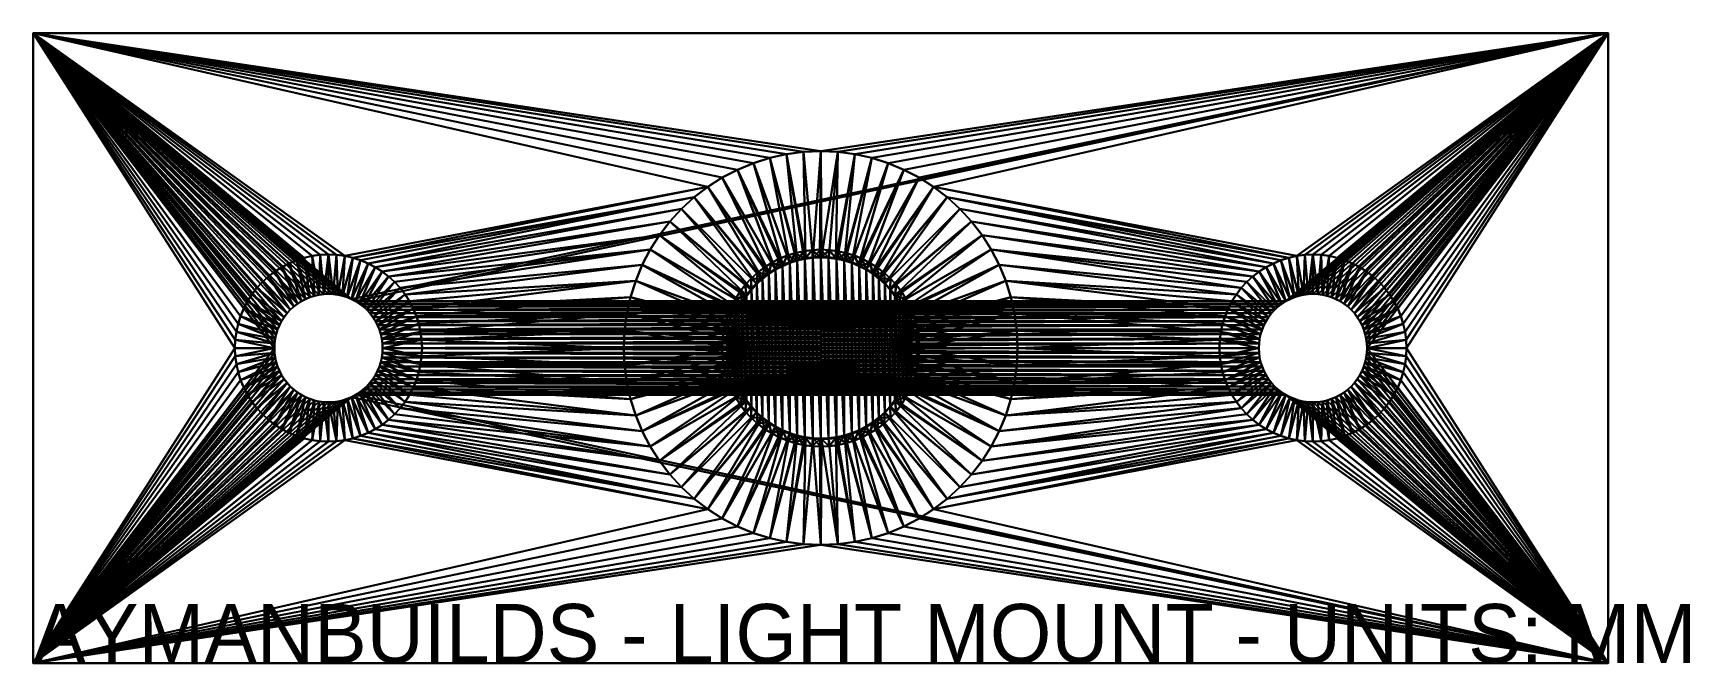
# Model space of a CAD drawing. Header units: millimetres. Extents: x -40 to 44.1, y -16 to 16.
import ezdxf

# ---------------------------------------------------------------- set-up
doc = ezdxf.new("R2010")
doc.units = ezdxf.units.MM
doc.layers.add('INFO', color=4, linetype='Continuous')
doc.layers.add('MODEL_3D', color=7, linetype='Continuous')

msp = doc.modelspace()

# ---------------------------------------------------------------- texts
at = {"layer": 'INFO'}
msp.add_text('AYMANBUILDS - LIGHT MOUNT - UNITS: MM', height=3, dxfattribs=at).set_placement((-40, -16, 20))

# ---------------------------------------------------------------- meshes
at = {"layer": 'MODEL_3D', "color": 7}
mesh = msp.add_polyface(dxfattribs=at)
corners = [(-40, -16, 4), (-25.414, -4.73192, 4), (-25.8248, -4.67784, 4), (-29.75, 0, 4), (-40, 16, 4), (-29.7319, -0.413989, 4), (-29.6778, -0.824828, 4), (-29.5881, -1.22939, 4), (-29.4635, -1.6246, 4), (-29.305, -2.00744, 4), (-26.2294, -4.58815, 4), (-26.6246, -4.46354, 4), (-27.0074, -4.30496, 4), (-27.375, -4.11362, 4), (-27.7245, -3.89097, 4), (-28.0532, -3.63871, 4), (-28.3588, -3.35876, 4), (-28.6387, -3.05324, 4), (-28.891, -2.72449, 4), (-29.1136, -2.375, 4), (-27.7395, -0.239677, -4), (-40, -16, -4), (-27.75, 0, -4), (-27.7082, -0.477532, -4), (-27.6563, -0.711752, -4), (-27.5842, -0.940555, -4), (-27.4923, -1.1622, -4), (-27.3816, -1.375, -4), (-27.2527, -1.57733, -4), (-27.1066, -1.76767, -4), (-26.9445, -1.94454, -4), (-26.7677, -2.10662, -4), (-26.5773, -2.25267, -4), (-26.375, -2.38157, -4), (-26.1622, -2.49235, -4), (-25.9406, -2.58415, -4), (-25.7118, -2.6563, -4)]
mesh.append_faces([[corners[k] for k in face] for face in [(0, 1, 2), (0, 3, 4), (3, 0, 5), (5, 0, 6), (6, 0, 7), (7, 0, 8), (8, 0, 9), (10, 0, 2), (11, 0, 10), (12, 0, 11), (13, 0, 12), (14, 0, 13), (15, 0, 14), (16, 0, 15), (17, 0, 16), (18, 0, 17), (19, 0, 18), (9, 0, 19), (20, 21, 22), (23, 21, 20), (24, 21, 23), (25, 21, 24), (26, 21, 25), (27, 21, 26), (28, 21, 27), (29, 21, 28), (30, 21, 29), (31, 21, 30), (32, 21, 31), (33, 21, 32), (34, 21, 33), (35, 21, 34), (36, 21, 35), (4, 21, 0)]])
mesh = msp.add_polyface(dxfattribs=at)
corners = [(-29.7319, 0.413989, 4), (-40, 16, 4), (-29.75, 0, 4), (-29.6778, 0.824828, 4), (-29.5881, 1.22939, 4), (-29.4635, 1.6246, 4), (-29.305, 2.00744, 4), (-29.1136, 2.375, 4), (-28.891, 2.72449, 4), (-28.6387, 3.05324, 4), (-28.3588, 3.35876, 4), (-28.0532, 3.63871, 4), (-27.7245, 3.89097, 4), (-27.375, 4.11362, 4), (-27.0074, 4.30496, 4), (-26.6246, 4.46354, 4), (-26.2294, 4.58815, 4), (-25.8248, 4.67784, 4), (-25.414, 4.73192, 4), (-40, 16, -4), (-27.75, 0, -4), (-40, -16, -4), (-27.7395, 0.239677, -4), (-27.7082, 0.477532, -4), (-27.6563, 0.711752, -4), (-27.5842, 0.940555, -4), (-27.4923, 1.1622, -4), (-27.3816, 1.375, -4), (-25.9406, 2.58415, -4), (-25.7118, 2.6563, -4), (-26.1622, 2.49235, -4), (-26.375, 2.38157, -4), (-26.5773, 2.25267, -4), (-26.7677, 2.10662, -4), (-26.9445, 1.94454, -4), (-27.1066, 1.76767, -4), (-27.2527, 1.57733, -4)]
mesh.append_faces([[corners[k] for k in face] for face in [(0, 1, 2), (3, 1, 0), (4, 1, 3), (5, 1, 4), (6, 1, 5), (7, 1, 6), (8, 1, 7), (9, 1, 8), (10, 1, 9), (11, 1, 10), (12, 1, 11), (13, 1, 12), (14, 1, 13), (15, 1, 14), (16, 1, 15), (17, 1, 16), (18, 1, 17), (19, 20, 21), (20, 19, 22), (22, 19, 23), (23, 19, 24), (24, 19, 25), (25, 19, 26), (26, 19, 27), (28, 19, 29), (30, 19, 28), (31, 19, 30), (32, 19, 31), (33, 19, 32), (34, 19, 33), (35, 19, 34), (36, 19, 35), (27, 19, 36), (21, 1, 19)]])
mesh = msp.add_polyface(dxfattribs=at)
corners = [(-24.1752, 4.67784, 4), (-40, 16, 4), (-24.586, 4.73192, 4), (-25, 4.75, 4), (-25.414, 4.73192, 4), (-40, 16, -4), (-23.8378, 2.49235, -4), (-24.0594, 2.58415, -4), (-24.2882, 2.6563, -4), (-24.5225, 2.70822, -4), (-24.7603, 2.73954, -4), (-25, 2.75, -4), (-25.2397, 2.73954, -4), (-25.4775, 2.70822, -4), (-25.7118, 2.6563, -4), (-29.7319, 0.413989, 4), (-29.6778, 0.824828, 1), (-29.6778, 0.824828, 4), (-29.7319, 0.413989, 1), (-29.305, 2.00744, 4), (-29.1136, 2.375, 1), (-29.1136, 2.375, 4), (-29.305, 2.00744, 1), (-29.5881, 1.22939, 4), (-29.4635, 1.6246, 1), (-29.4635, 1.6246, 4), (-29.5881, 1.22939, 1), (-28.3588, 3.35876, 1), (-28.6387, 3.05324, 4), (-28.6387, 3.05324, 1), (-28.891, 2.72449, 1), (-28.891, 2.72449, 4), (-29.75, 0, 4), (-29.75, 0, 1), (-27.4923, 1.1622, 1), (-27.5842, 0.940555, 1), (-27.6563, 0.711752, 1), (-27.7082, 0.477532, 1), (-27.7395, 0.239677, 1), (-27.75, 0, 1)]
mesh.append_faces([[corners[k] for k in face] for face in [(0, 1, 2), (2, 1, 3), (3, 1, 4), (5, 6, 7), (5, 7, 8), (5, 8, 9), (5, 9, 10), (5, 10, 11), (5, 11, 12), (5, 12, 13), (14, 5, 13), (15, 16, 17), (16, 15, 18), (19, 20, 21), (20, 19, 22), (23, 24, 25), (24, 23, 26), (27, 28, 29), (17, 26, 23), (26, 17, 16), (21, 30, 31), (30, 21, 20), (25, 22, 19), (22, 25, 24), (31, 29, 28), (29, 31, 30), (32, 18, 15), (18, 32, 33), (22, 34, 20), (24, 35, 22), (26, 36, 24), (16, 37, 26), (18, 38, 16), (33, 39, 18)]])
mesh = msp.add_polyface(dxfattribs=at)
corners = [(-9.39693, 3.4202, 4), (-21.109, 2.72449, 4), (-20.8864, 2.375, 4), (-9.06308, 4.22618, 4), (-21.3613, 3.05324, 4), (-8.66025, 5, 4), (-21.6412, 3.35876, 4), (-21.9468, 3.63871, 4), (-8.19152, 5.73576, 4), (-22.2755, 3.89097, 4), (-7.66044, 6.42788, 4), (-22.625, 4.11362, 4), (-7.07107, 7.07107, 4), (-22.9926, 4.30496, 4), (-6.42788, 7.66044, 4), (-23.3754, 4.46354, 4), (-23.7706, 4.58815, 4), (-5.73576, 8.19152, 4), (-24.1752, 4.67784, 4), (-40, 16, 4), (-23.3754, 4.46354, 1), (-22.9926, 4.30496, 1), (-23.7706, 4.58815, 1), (-22.2755, 3.89097, 1), (-21.9468, 3.63871, 1), (-21.109, 2.72449, 1), (-21.3613, 3.05324, 1), (-22.625, 4.11362, 1), (-21.6412, 3.35876, 1), (-22.8934, 1.76767, 1), (-23.0555, 1.94454, 1), (-23.2323, 2.10662, 1), (-23.4227, 2.25267, 1), (-23.625, 2.38157, 1), (-23.8378, 2.49235, 1)]
mesh.append_faces([[corners[k] for k in face] for face in [(0, 1, 2), (3, 4, 1), (5, 6, 4), (5, 7, 6), (8, 9, 7), (10, 11, 9), (12, 13, 11), (14, 15, 13), (14, 16, 15), (17, 18, 16), (17, 19, 18), (20, 13, 15), (13, 20, 21), (15, 22, 20), (23, 7, 9), (7, 23, 24), (25, 4, 26), (4, 25, 1), (27, 9, 11), (9, 27, 23), (24, 6, 7), (6, 24, 28), (26, 6, 28), (6, 26, 4), (21, 11, 13), (11, 21, 27), (29, 26, 28), (30, 28, 24), (31, 24, 23), (32, 23, 27), (33, 27, 21), (34, 21, 20), (23, 32, 31), (27, 33, 32), (21, 34, 33)]])
mesh = msp.add_polyface(dxfattribs=at)
corners = [(0, 10, 4), (-40, 16, 4), (-0.871557, 9.96195, 4), (-21.9468, 3.63871, 4), (-8.66025, 5, 4), (-8.19152, 5.73576, 4), (-22.2755, 3.89097, 4), (-7.66044, 6.42788, 4), (-22.625, 4.11362, 4), (-7.07107, 7.07107, 4), (-22.9926, 4.30496, 4), (-6.42788, 7.66044, 4), (-23.7706, 4.58815, 4), (-5.73576, 8.19152, 4), (-5, 8.66025, 4), (-4.22618, 9.06308, 4), (-3.4202, 9.39693, 4), (-2.58819, 9.65926, 4), (-1.73648, 9.84808, 4), (-23.8378, 2.49235, -4), (-40, 16, -4), (40, 16, -4), (-7.07107, 7.07107, 12), (-7.66044, 6.42788, 12), (-6.42788, 7.66044, 12), (-5.73576, 8.19152, 12), (-8.19152, 5.73576, 12), (-8.66025, 5, 12), (-5, 8.66025, 12), (-2.62587, 3.81919, 12), (-2.9802, 3.55166, 12), (-3.00943, 3.52487, 12), (-3.2784, 3.2784, 12), (-3.52487, 3.00943, 12), (-3.77375, 2.69077, 12), (-4.22618, 9.06308, 12)]
mesh.append_faces([[corners[k] for k in face] for face in [(0, 1, 2), (3, 4, 5), (6, 5, 7), (8, 7, 9), (10, 9, 11), (12, 11, 13), (1, 13, 14), (1, 14, 15), (1, 15, 16), (1, 16, 17), (1, 17, 18), (2, 1, 18), (19, 20, 21), (1, 21, 20), (7, 22, 9), (22, 7, 23), (13, 24, 25), (24, 13, 11), (4, 26, 5), (26, 4, 27), (14, 25, 28), (25, 14, 13), (25, 29, 28), (24, 30, 25), (31, 24, 32), (22, 32, 24), (23, 33, 22), (26, 34, 23), (11, 22, 24), (22, 11, 9), (15, 28, 35), (28, 15, 14), (5, 23, 7), (23, 5, 26)]])
mesh = msp.add_polyface(dxfattribs=at)
corners = [(-40, 16, 4), (0, 10, 4), (40, 16, 4), (-23.8378, 2.49235, -4), (40, 16, -4), (-23.625, 2.38157, -4), (-0.871557, 9.96195, 4), (-1.73648, 9.84808, 12), (-0.871557, 9.96195, 12), (-1.73648, 9.84808, 4), (-3.4202, 9.39693, 4), (-4.22618, 9.06308, 12), (-3.4202, 9.39693, 12), (-4.22618, 9.06308, 4), (-2.58819, 9.65926, 4), (-2.58819, 9.65926, 12), (0, 10, 12), (-0.039616, 4.63463, 12), (0, 4.63636, 12), (-0.404085, 4.61872, 12), (-0.765781, 4.5711, 12), (-0.805096, 4.56593, 12), (-0.84381, 4.55734, 12), (-1.19998, 4.47838, 12), (-1.2378, 4.46646, 12), (-1.58573, 4.35676, 12), (-1.92278, 4.21715, 12), (-1.95941, 4.20197, 12), (-1.99458, 4.18366, 12), (-2.31818, 4.01521, 12), (-5, 8.66025, 12), (-2.62587, 3.81919, 12), (-5.73576, 8.19152, 12), (-2.65931, 3.79789, 12), (-2.69077, 3.77375, 12), (-2.9802, 3.55166, 12), (-6.42788, 7.66044, 12), (-3.00943, 3.52487, 12)]
mesh.append_faces([[corners[k] for k in face] for face in [(0, 1, 2), (3, 4, 5), (6, 7, 8), (7, 6, 9), (10, 11, 12), (11, 10, 13), (14, 12, 15), (12, 14, 10), (9, 15, 7), (15, 9, 14), (16, 17, 18), (16, 19, 17), (8, 19, 16), (19, 8, 20), (7, 20, 8), (20, 7, 21), (21, 7, 22), (22, 7, 23), (15, 23, 7), (23, 15, 24), (24, 15, 25), (12, 25, 15), (25, 12, 26), (11, 26, 12), (26, 11, 27), (27, 11, 28), (28, 11, 29), (30, 29, 11), (29, 30, 31), (31, 32, 33), (33, 32, 34), (34, 32, 35), (35, 36, 37), (1, 8, 16), (8, 1, 6)]])
mesh = msp.add_polyface(dxfattribs=at)
corners = [(6.42788, 7.66044, 4), (23.7706, 4.58815, 4), (5.73576, 8.19152, 4), (7.07107, 7.07107, 4), (22.9926, 4.30496, 4), (21.9468, 3.63871, 4), (8.19152, 5.73576, 4), (8.66025, 5, 4), (22.2755, 3.89097, 4), (7.66044, 6.42788, 4), (22.625, 4.11362, 4), (40, 16, 4), (5, 8.66025, 4), (4.22618, 9.06308, 4), (3.4202, 9.39693, 4), (2.58819, 9.65926, 4), (1.73648, 9.84808, 4), (0.871557, 9.96195, 4), (0, 10, 4), (23.625, 2.38157, -4), (-23.625, 2.38157, -4), (40, 16, -4), (-40, 16, 4), (8.19152, 5.73576, 12), (7.66044, 6.42788, 12), (7.07107, 7.07107, 12), (4.22618, 9.06308, 12), (5, 8.66025, 12), (3.77375, 2.69077, 12), (3.52487, 3.00943, 12), (3.2784, 3.2784, 12), (6.42788, 7.66044, 12), (2.9802, 3.55166, 12), (5.73576, 8.19152, 12), (2.62587, 3.81919, 12), (8.66025, 5, 12), (9.06308, 4.22618, 12), (9.06308, 4.22618, 4)]
mesh.append_faces([[corners[k] for k in face] for face in [(0, 1, 2), (3, 4, 0), (5, 6, 7), (8, 9, 6), (9, 10, 3), (11, 12, 2), (11, 13, 12), (11, 14, 13), (11, 15, 14), (11, 16, 15), (11, 17, 16), (11, 18, 17), (19, 20, 21), (21, 22, 11), (23, 9, 24), (9, 23, 6), (24, 3, 25), (3, 24, 9), (12, 26, 27), (26, 12, 13), (28, 23, 24), (29, 24, 25), (30, 25, 31), (32, 31, 33), (34, 33, 27), (35, 6, 23), (6, 35, 7), (0, 33, 31), (33, 0, 2), (3, 31, 25), (31, 3, 0), (36, 7, 35), (7, 36, 37), (2, 27, 33), (27, 2, 12)]])
mesh = msp.add_polyface(dxfattribs=at)
corners = [(5.73576, 8.19152, 4), (24.1752, 4.67784, 4), (40, 16, 4), (23.7706, 4.58815, 4), (6.42788, 7.66044, 4), (23.3754, 4.46354, 4), (22.9926, 4.30496, 4), (9.06308, 4.22618, 4), (21.109, 2.72449, 4), (21.3613, 3.05324, 4), (8.66025, 5, 4), (21.6412, 3.35876, 4), (21.9468, 3.63871, 4), (8.19152, 5.73576, 4), (22.2755, 3.89097, 4), (22.625, 4.11362, 4), (7.66044, 6.42788, 4), (7.07107, 7.07107, 4), (23.3754, 4.46354, 1), (21.3613, 3.05324, 1), (21.109, 2.72449, 1), (22.9926, 4.30496, 1), (23.8378, 2.49235, 1), (23.625, 2.38157, 1), (22.625, 4.11362, 1), (23.4227, 2.25267, 1), (22.2755, 3.89097, 1), (23.2323, 2.10662, 1), (21.9468, 3.63871, 1), (21.6412, 3.35876, 1), (23.0555, 1.94454, 1), (22.8934, 1.76767, 1)]
mesh.append_faces([[corners[k] for k in face] for face in [(0, 1, 2), (1, 0, 3), (3, 4, 5), (5, 4, 6), (7, 8, 9), (10, 9, 11), (10, 11, 12), (13, 12, 14), (15, 16, 14), (6, 17, 15), (18, 3, 5), (8, 19, 9), (19, 8, 20), (21, 5, 6), (5, 21, 18), (21, 22, 18), (22, 21, 23), (24, 23, 21), (23, 24, 25), (26, 25, 24), (25, 26, 27), (28, 27, 26), (29, 30, 28), (19, 31, 29), (29, 12, 11), (12, 29, 28), (26, 15, 14), (15, 26, 24), (9, 29, 11), (29, 9, 19), (24, 6, 15), (6, 24, 21), (28, 14, 12), (14, 28, 26)]])
mesh = msp.add_polyface(dxfattribs=at)
corners = [(40, 16, 4), (25, 4.75, 4), (25.414, 4.73192, 4), (24.586, 4.73192, 4), (24.1752, 4.67784, 4), (25.4775, 2.70822, -4), (40, 16, -4), (25.7118, 2.6563, -4), (25.2397, 2.73954, -4), (25, 2.75, -4), (24.7603, 2.73954, -4), (24.5225, 2.70822, -4), (24.2882, 2.6563, -4), (24.0594, 2.58415, -4), (23.8378, 2.49235, -4), (23.625, 2.38157, -4), (29.7319, 0.413989, 1), (29.6778, 0.824828, 4), (29.6778, 0.824828, 1), (29.7319, 0.413989, 4), (29.75, 0, 1), (29.75, 0, 4), (29.5881, 1.22939, 4), (29.5881, 1.22939, 1), (29.4635, 1.6246, 1), (29.305, 2.00744, 4), (29.305, 2.00744, 1), (29.4635, 1.6246, 4), (27.75, 0, 1), (27.7395, 0.239677, 1), (27.7082, 0.477532, 1), (27.6563, 0.711752, 1), (27.5842, 0.940555, 1), (27.4923, 1.1622, 1), (29.1136, 2.375, 1), (28.891, 2.72449, 1), (28.6387, 3.05324, 4), (28.6387, 3.05324, 1), (28.891, 2.72449, 4), (29.1136, 2.375, 4)]
mesh.append_faces([[corners[k] for k in face] for face in [(0, 1, 2), (0, 3, 1), (0, 4, 3), (5, 6, 7), (8, 6, 5), (9, 6, 8), (10, 6, 9), (11, 6, 10), (12, 6, 11), (13, 6, 12), (14, 6, 13), (15, 6, 14), (16, 17, 18), (17, 16, 19), (20, 19, 16), (19, 20, 21), (18, 22, 23), (22, 18, 17), (24, 25, 26), (25, 24, 27), (28, 20, 16), (29, 16, 18), (30, 18, 23), (31, 23, 24), (32, 24, 26), (33, 26, 34), (35, 36, 37), (36, 35, 38), (26, 39, 34), (39, 26, 25), (23, 27, 24), (27, 23, 22), (34, 38, 35), (38, 34, 39)]])
mesh = msp.add_polyface(dxfattribs=at)
corners = [(40, 16, -4), (40, -16, 4), (40, -16, -4), (29.7319, -0.413989, 4), (29.75, 0, 4), (29.6778, -0.824828, 4), (29.5881, -1.22939, 4), (29.4635, -1.6246, 4), (29.305, -2.00744, 4), (29.1136, -2.375, 4), (28.891, -2.72449, 4), (28.6387, -3.05324, 4), (28.3588, -3.35876, 4), (28.0532, -3.63871, 4), (27.7245, -3.89097, 4), (27.375, -4.11362, 4), (27.0074, -4.30496, 4), (26.6246, -4.46354, 4), (26.2294, -4.58815, 4), (25.8248, -4.67784, 4), (25.414, -4.73192, 4), (27.7395, -0.239677, -4), (27.75, 0, -4), (27.7082, -0.477532, -4), (27.6563, -0.711752, -4), (27.5842, -0.940555, -4), (27.4923, -1.1622, -4), (27.3816, -1.375, -4), (27.2527, -1.57733, -4), (27.1066, -1.76767, -4), (26.9445, -1.94454, -4), (26.7677, -2.10662, -4), (26.5773, -2.25267, -4), (26.375, -2.38157, -4), (26.1622, -2.49235, -4), (25.9406, -2.58415, -4), (25.7118, -2.6563, -4), (25.4775, -2.70822, -4)]
mesh.append_faces([[corners[k] for k in face] for face in [(0, 1, 2), (3, 1, 4), (5, 1, 3), (6, 1, 5), (7, 1, 6), (8, 1, 7), (9, 1, 8), (10, 1, 9), (11, 1, 10), (12, 1, 11), (13, 1, 12), (14, 1, 13), (15, 1, 14), (16, 1, 15), (17, 1, 16), (18, 1, 17), (19, 1, 18), (20, 1, 19), (2, 21, 22), (2, 23, 21), (2, 24, 23), (2, 25, 24), (2, 26, 25), (2, 27, 26), (2, 28, 27), (2, 29, 28), (2, 30, 29), (2, 31, 30), (2, 32, 31), (2, 33, 32), (2, 34, 33), (2, 35, 34), (2, 36, 35), (2, 37, 36)]])
mesh = msp.add_polyface(dxfattribs=at)
corners = [(40, -16, 4), (40, 16, -4), (40, 16, 4), (29.75, 0, 4), (29.7319, 0.413989, 4), (29.6778, 0.824828, 4), (29.5881, 1.22939, 4), (29.4635, 1.6246, 4), (29.305, 2.00744, 4), (29.1136, 2.375, 4), (28.891, 2.72449, 4), (28.6387, 3.05324, 4), (28.3588, 3.35876, 4), (28.0532, 3.63871, 4), (27.7245, 3.89097, 4), (27.375, 4.11362, 4), (27.0074, 4.30496, 4), (26.6246, 4.46354, 4), (26.2294, 4.58815, 4), (25.8248, 4.67784, 4), (25.414, 4.73192, 4), (40, -16, -4), (27.75, 0, -4), (27.7395, 0.239677, -4), (27.7082, 0.477532, -4), (27.6563, 0.711752, -4), (27.5842, 0.940555, -4), (27.4923, 1.1622, -4), (27.3816, 1.375, -4), (27.2527, 1.57733, -4), (27.1066, 1.76767, -4), (26.9445, 1.94454, -4), (26.7677, 2.10662, -4), (26.5773, 2.25267, -4), (26.375, 2.38157, -4), (26.1622, 2.49235, -4), (25.9406, 2.58415, -4), (25.7118, 2.6563, -4)]
mesh.append_faces([[corners[k] for k in face] for face in [(0, 1, 2), (2, 3, 0), (2, 4, 3), (2, 5, 4), (2, 6, 5), (2, 7, 6), (2, 8, 7), (2, 9, 8), (2, 10, 9), (2, 11, 10), (2, 12, 11), (2, 13, 12), (2, 14, 13), (2, 15, 14), (2, 16, 15), (2, 17, 16), (2, 18, 17), (2, 19, 18), (2, 20, 19), (21, 22, 1), (23, 1, 22), (24, 1, 23), (25, 1, 24), (26, 1, 25), (27, 1, 26), (28, 1, 27), (29, 1, 28), (30, 1, 29), (31, 1, 30), (32, 1, 31), (33, 1, 32), (34, 1, 33), (35, 1, 34), (36, 1, 35), (37, 1, 36)]])
mesh = msp.add_polyface(dxfattribs=at)
corners = [(3.4202, 9.39693, 4), (2.58819, 9.65926, 12), (3.4202, 9.39693, 12), (2.58819, 9.65926, 4), (4.22618, 9.06308, 4), (4.22618, 9.06308, 12), (1.73648, 9.84808, 12), (1.73648, 9.84808, 4), (2.31818, 4.01521, 12), (5, 8.66025, 12), (1.92278, 4.21715, 12), (6.42788, 7.66044, 12), (2.9802, 3.55166, 12), (3.00943, 3.52487, 12), (5.73576, 8.19152, 12), (2.69077, 3.77375, 12), (2.65931, 3.79789, 12), (2.62587, 3.81919, 12), (1.58573, 4.35676, 12), (1.99458, 4.18366, 12), (1.95941, 4.20197, 12), (1.19998, 4.47838, 12), (1.2378, 4.46646, 12), (0.765781, 4.5711, 12), (0.871557, 9.96195, 12), (0.84381, 4.55734, 12), (0.805096, 4.56593, 12), (0.404085, 4.61872, 12), (0.039616, 4.63463, 12), (0, 10, 12), (0, 4.63636, 12), (0.871557, 9.96195, 4), (0, 10, 4), (0, 5, 11), (0.435779, 4.98097, 11)]
mesh.append_faces([[corners[k] for k in face] for face in [(0, 1, 2), (1, 0, 3), (4, 2, 5), (2, 4, 0), (3, 6, 1), (6, 3, 7), (8, 9, 5), (10, 5, 2), (11, 12, 13), (14, 15, 12), (14, 16, 15), (14, 17, 16), (18, 2, 1), (9, 8, 17), (5, 19, 8), (5, 20, 19), (5, 10, 20), (21, 1, 6), (2, 18, 10), (1, 22, 18), (1, 21, 22), (23, 6, 24), (6, 25, 21), (6, 26, 25), (6, 23, 26), (24, 27, 23), (24, 28, 27), (29, 28, 24), (29, 30, 28), (31, 29, 24), (29, 31, 32), (7, 24, 6), (24, 7, 31), (28, 33, 34)]])
mesh = msp.add_polyface(dxfattribs=at)
corners = [(6.42788, 7.66044, 12), (3.00943, 3.52487, 12), (3.2784, 3.2784, 12), (0.798781, 4.53012, 3.5), (1.19057, 4.44326, 11), (0.798781, 4.53012, 11), (1.19057, 4.44326, 3.5), (0, 4.6, 3.5), (0.400916, 4.58249, 11), (0, 4.6, 11), (0.400916, 4.58249, 3.5), (1.57329, 4.32259, 11), (1.57329, 4.32259, 3.5), (1.2941, 4.82963, 11), (1.19998, 4.47838, 12), (0.84381, 4.55734, 12), (1.7101, 4.69846, 11), (1.92278, 4.21715, 12), (1.58573, 4.35676, 12), (0.86824, 4.92404, 11), (0.805096, 4.56593, 12), (1.2378, 4.46646, 12), (0, 5, 11), (0.039616, 4.63463, 12), (0, 4.63636, 12), (0.765781, 4.5711, 12), (0.435779, 4.98097, 11), (1.99458, 4.18366, 12), (2.11309, 4.53154, 11), (2.5, 4.33013, 11), (0.404085, 4.61872, 12), (1.95941, 4.20197, 12), (1.94404, 4.16901, 11)]
mesh.append_faces([[corners[k] for k in face] for face in [(0, 1, 2), (3, 4, 5), (4, 3, 6), (7, 8, 9), (8, 7, 10), (10, 5, 8), (5, 10, 3), (6, 11, 4), (11, 6, 12), (13, 14, 15), (16, 17, 18), (19, 15, 20), (15, 19, 13), (13, 21, 14), (21, 13, 16), (22, 23, 24), (16, 18, 21), (19, 25, 26), (25, 19, 20), (27, 28, 29), (26, 25, 30), (28, 17, 16), (17, 28, 31), (26, 30, 23), (16, 32, 28), (16, 11, 32), (13, 11, 16), (13, 4, 11), (19, 4, 13), (19, 5, 4), (26, 5, 19), (26, 8, 5), (22, 8, 26), (22, 9, 8)]])
mesh = msp.add_polyface(dxfattribs=at)
corners = [(-20.695, 2.00744, 4), (-9.65926, 2.58819, 4), (-9.39693, 3.4202, 4), (-21.109, 2.72449, 4), (-9.06308, 4.22618, 4), (-21.3613, 3.05324, 4), (-8.66025, 5, 4), (-20.5365, 1.6246, 4), (-23.2323, 2.10662, -4), (23.2323, 2.10662, -4), (-23.0555, 1.94454, -4), (-23.4227, 2.25267, -4), (23.4227, 2.25267, -4), (-23.625, 2.38157, -4), (-9.84808, 1.73648, 4), (-9.65926, 2.58819, 12), (-9.84808, 1.73648, 12), (-3.2784, 3.2784, 12), (-7.07107, 7.07107, 12), (-3.52487, 3.00943, 12), (-7.66044, 6.42788, 12), (-3.55166, 2.9802, 12), (-3.77375, 2.69077, 12), (-8.19152, 5.73576, 12), (-3.79789, 2.65931, 12), (-3.81919, 2.62587, 12), (-4.01521, 2.31818, 12), (-8.66025, 5, 12), (-4.18366, 1.99458, 12), (-9.06308, 4.22618, 12), (-4.20197, 1.95941, 12), (-4.21715, 1.92278, 12), (-4.35676, 1.58573, 12), (-9.39693, 3.4202, 12), (-4.46646, 1.2378, 12), (-4.53154, 2.11309, 11), (-4.33013, 2.5, 11), (-4.16901, 1.94404, 11)]
mesh.append_faces([[corners[k] for k in face] for face in [(0, 1, 2), (3, 2, 4), (5, 4, 6), (1, 0, 7), (8, 9, 10), (11, 9, 8), (12, 11, 13), (14, 15, 1), (15, 14, 16), (17, 18, 19), (19, 20, 21), (21, 20, 22), (22, 23, 24), (24, 23, 25), (25, 23, 26), (27, 26, 23), (26, 27, 28), (29, 28, 27), (28, 29, 30), (31, 29, 32), (30, 29, 31), (33, 32, 29), (32, 33, 34), (15, 34, 33), (1, 33, 2), (33, 1, 15), (2, 29, 4), (29, 2, 33), (4, 27, 6), (27, 4, 29), (31, 35, 30), (28, 35, 36), (35, 28, 30), (35, 37, 36)]])
mesh = msp.add_polyface(dxfattribs=at)
corners = [(9.65926, 2.58819, 4), (20.5365, 1.6246, 4), (20.695, 2.00744, 4), (9.39693, 3.4202, 4), (20.8864, 2.375, 4), (21.109, 2.72449, 4), (9.06308, 4.22618, 4), (21.3613, 3.05324, 4), (8.66025, 5, 4), (-23.625, 2.38157, -4), (23.625, 2.38157, -4), (23.4227, 2.25267, -4), (-23.4227, 2.25267, -4), (23.2323, 2.10662, -4), (23.0555, 1.94454, -4), (-23.0555, 1.94454, -4), (9.84808, 1.73648, 12), (9.65926, 2.58819, 12), (9.84808, 1.73648, 4), (4.46646, 1.2378, 12), (9.39693, 3.4202, 12), (4.35676, 1.58573, 12), (9.06308, 4.22618, 12), (4.18366, 1.99458, 12), (8.66025, 5, 12), (4.01521, 2.31818, 12), (8.19152, 5.73576, 12), (4.21715, 1.92278, 12), (4.20197, 1.95941, 12), (3.81919, 2.62587, 12), (3.79789, 2.65931, 12), (3.77375, 2.69077, 12), (7.66044, 6.42788, 12), (3.55166, 2.9802, 12), (3.52487, 3.00943, 12), (7.07107, 7.07107, 12), (3.2784, 3.2784, 12), (4.53154, 2.11309, 11), (4.33013, 2.5, 11), (4.16901, 1.94404, 11)]
mesh.append_faces([[corners[k] for k in face] for face in [(0, 1, 2), (3, 2, 4), (3, 4, 5), (2, 3, 0), (5, 6, 3), (7, 8, 6), (9, 10, 11), (12, 11, 13), (14, 15, 13), (16, 0, 17), (0, 16, 18), (19, 17, 20), (21, 20, 22), (23, 22, 24), (25, 24, 26), (20, 21, 19), (22, 27, 21), (22, 28, 27), (22, 23, 28), (24, 25, 23), (26, 29, 25), (26, 30, 29), (26, 31, 30), (32, 33, 31), (32, 34, 33), (35, 36, 34), (17, 3, 20), (3, 17, 0), (20, 6, 22), (6, 20, 3), (37, 23, 38), (23, 37, 28), (37, 27, 28), (39, 37, 38)]])
mesh = msp.add_polyface(dxfattribs=at)
corners = [(-26.375, 2.38157, -4), (-26.1622, 2.49235, 1), (-26.375, 2.38157, 1), (-26.1622, 2.49235, -4), (-25.9406, 2.58415, 1), (-25.9406, 2.58415, -4), (-27.7245, 3.89097, 1), (-27.375, 4.11362, 4), (-27.7245, 3.89097, 4), (-27.375, 4.11362, 1), (-26.2294, 4.58815, 1), (-25.8248, 4.67784, 4), (-26.2294, 4.58815, 4), (-25.8248, 4.67784, 1), (-28.6387, 3.05324, 4), (-28.3588, 3.35876, 1), (-28.3588, 3.35876, 4), (-27.0074, 4.30496, 1), (-26.6246, 4.46354, 4), (-27.0074, 4.30496, 4), (-26.6246, 4.46354, 1), (-28.0532, 3.63871, 1), (-28.0532, 3.63871, 4), (-25.7118, 2.6563, 1), (-26.5773, 2.25267, 1), (-26.7677, 2.10662, 1), (-26.9445, 1.94454, 1), (-28.6387, 3.05324, 1), (-27.1066, 1.76767, 1), (-28.891, 2.72449, 1), (-27.2527, 1.57733, 1)]
mesh.append_faces([[corners[k] for k in face] for face in [(0, 1, 2), (1, 0, 3), (3, 4, 1), (4, 3, 5), (6, 7, 8), (7, 6, 9), (10, 11, 12), (11, 10, 13), (14, 15, 16), (17, 18, 19), (18, 17, 20), (21, 8, 22), (8, 21, 6), (15, 22, 16), (22, 15, 21), (20, 12, 18), (12, 20, 10), (9, 19, 7), (19, 9, 17), (10, 23, 13), (23, 10, 4), (20, 4, 10), (4, 20, 1), (17, 1, 20), (1, 17, 2), (9, 2, 17), (2, 9, 24), (6, 24, 9), (24, 6, 25), (21, 25, 6), (25, 21, 26), (15, 26, 21), (27, 28, 15), (29, 30, 27)]])
mesh = msp.add_polyface(dxfattribs=at)
corners = [(-24.7603, 2.73954, -4), (-24.5225, 2.70822, 1), (-24.7603, 2.73954, 1), (-24.5225, 2.70822, -4), (-25.4775, 2.70822, 1), (-25.7118, 2.6563, -4), (-25.4775, 2.70822, -4), (-25.2397, 2.73954, -4), (-25, 2.75, 1), (-25.2397, 2.73954, 1), (-25, 2.75, -4), (-25.8248, 4.67784, 1), (-25.414, 4.73192, 4), (-25.8248, 4.67784, 4), (-25.414, 4.73192, 1), (-25, 4.75, 1), (-24.586, 4.73192, 4), (-25, 4.75, 4), (-24.586, 4.73192, 1), (-24.1752, 4.67784, 4), (-24.1752, 4.67784, 1), (-23.7706, 4.58815, 1), (-23.3754, 4.46354, 4), (-23.7706, 4.58815, 4), (-24.0594, 2.58415, 1), (-23.3754, 4.46354, 1), (-23.8378, 2.49235, 1), (-24.2882, 2.6563, 1), (-25.7118, 2.6563, 1)]
mesh.append_faces([[corners[k] for k in face] for face in [(0, 1, 2), (1, 0, 3), (4, 5, 6), (7, 8, 9), (8, 7, 10), (10, 2, 8), (2, 10, 0), (6, 9, 4), (9, 6, 7), (11, 12, 13), (12, 11, 14), (15, 16, 17), (16, 15, 18), (18, 19, 16), (19, 18, 20), (21, 22, 23), (14, 17, 12), (17, 14, 15), (20, 23, 19), (23, 20, 21), (24, 25, 21), (25, 24, 26), (27, 21, 20), (21, 27, 24), (20, 1, 27), (18, 1, 20), (18, 2, 1), (15, 2, 18), (15, 8, 2), (15, 9, 8), (14, 9, 15), (14, 4, 9), (11, 4, 14), (4, 11, 28)]])
mesh = msp.add_polyface(dxfattribs=at)
corners = [(-2.63845, 3.7681, 3.5), (-2.3, 3.98372, 11), (-2.63845, 3.7681, 11), (-2.3, 3.98372, 3.5), (-2.95682, 3.5238, 3.5), (-2.95682, 3.5238, 11), (-1.94404, 4.16901, 11), (-1.94404, 4.16901, 3.5), (-0.400916, 4.58249, 3.5), (0, -4.6, 3.5), (0, 4.6, 3.5), (-0.798781, 4.53012, 3.5), (-0.400916, -4.58249, 3.5), (-1.19057, 4.44326, 3.5), (-0.798781, -4.53012, 3.5), (-1.57329, 4.32259, 3.5), (-1.19057, -4.44326, 3.5), (-1.57329, -4.32259, 3.5), (-1.94404, -4.16901, 3.5), (-2.3, -3.98372, 3.5), (-2.63845, -3.7681, 3.5), (-3.25269, 3.25269, 3.5), (-2.95682, -3.5238, 3.5), (-1.57329, 4.32259, 11), (-2.5, 4.33013, 11), (-2.31818, 4.01521, 12), (-2.62587, 3.81919, 12), (-2.69077, 3.77375, 12), (-2.9802, 3.55166, 12), (-3.21394, 3.83022, 11), (-1.99458, 4.18366, 12), (-2.11309, 4.53154, 11), (-1.95941, 4.20197, 12), (-3.00943, 3.52487, 12), (-2.86788, 4.09576, 11), (-2.65931, 3.79789, 12), (-3.25269, 3.25269, 11)]
mesh.append_faces([[corners[k] for k in face] for face in [(0, 1, 2), (1, 0, 3), (4, 2, 5), (2, 4, 0), (3, 6, 1), (6, 3, 7), (8, 9, 10), (11, 12, 8), (13, 14, 11), (15, 16, 13), (7, 17, 15), (3, 18, 7), (0, 19, 3), (4, 20, 0), (21, 22, 4), (5, 21, 4), (7, 23, 6), (23, 7, 15), (24, 25, 26), (27, 28, 29), (30, 31, 32), (33, 29, 28), (34, 27, 29), (27, 34, 35), (24, 35, 34), (35, 24, 26), (30, 25, 24), (31, 1, 6), (24, 1, 31), (24, 2, 1), (34, 2, 24), (34, 5, 2), (29, 5, 34), (29, 36, 5)]])
mesh = msp.add_polyface(dxfattribs=at)
corners = [(-1.57329, -4.32259, 3.5), (-1.94404, -4.16901, 11), (-1.57329, -4.32259, 11), (-1.94404, -4.16901, 3.5), (-2.63845, -3.7681, 3.5), (-2.95682, -3.5238, 11), (-2.63845, -3.7681, 11), (-2.95682, -3.5238, 3.5), (-3.25269, -3.25269, 11), (-0.400916, 4.58249, 3.5), (-0.400916, -4.58249, 3.5), (0, -4.6, 3.5), (-0.798781, 4.53012, 3.5), (-0.798781, -4.53012, 3.5), (-1.19057, 4.44326, 3.5), (-1.19057, -4.44326, 3.5), (-1.57329, 4.32259, 3.5), (-1.94404, 4.16901, 3.5), (-2.3, 3.98372, 3.5), (-2.3, -3.98372, 3.5), (-2.63845, 3.7681, 3.5), (-2.95682, 3.5238, 3.5), (-3.25269, 3.25269, 3.5), (-3.25269, -3.25269, 3.5), (-2.3, -3.98372, 11), (-2.9802, -3.55166, 12), (-2.69077, -3.77375, 12), (-3.21394, -3.83022, 11), (-2.5, -4.33013, 11), (-2.65931, -3.79789, 12), (-2.62587, -3.81919, 12), (-2.86788, -4.09576, 11), (-2.31818, -4.01521, 12), (-1.99458, -4.18366, 12), (-3.00943, -3.52487, 12), (-2.11309, -4.53154, 11), (-1.95941, -4.20197, 12)]
mesh.append_faces([[corners[k] for k in face] for face in [(0, 1, 2), (1, 0, 3), (4, 5, 6), (5, 4, 7), (7, 8, 5), (9, 10, 11), (12, 13, 10), (14, 15, 13), (16, 0, 15), (17, 3, 0), (18, 19, 3), (20, 4, 19), (21, 7, 4), (22, 23, 7), (19, 6, 24), (6, 19, 4), (3, 24, 1), (24, 3, 19), (25, 26, 27), (28, 29, 30), (29, 28, 31), (32, 33, 28), (31, 26, 29), (26, 31, 27), (27, 34, 25), (32, 28, 30), (24, 35, 1), (24, 28, 35), (6, 28, 24), (6, 31, 28), (5, 31, 6), (5, 27, 31), (8, 27, 5), (35, 33, 36)]])
mesh = msp.add_polyface(dxfattribs=at)
corners = [(-1.57329, 4.32259, 3.5), (-1.19057, 4.44326, 11), (-1.57329, 4.32259, 11), (-1.19057, 4.44326, 3.5), (-0.798781, 4.53012, 11), (-0.798781, 4.53012, 3.5), (-0.400916, 4.58249, 11), (-0.400916, 4.58249, 3.5), (0, 4.6, 11), (0, 4.6, 3.5), (-0.435779, 4.98097, 11), (-0.404085, 4.61872, 12), (-0.765781, 4.5711, 12), (0, 5, 11), (-0.039616, 4.63463, 12), (0, 4.63636, 12), (-1.2941, 4.82963, 11), (-1.2378, 4.46646, 12), (-1.7101, 4.69846, 11), (-1.19998, 4.47838, 12), (-1.58573, 4.35676, 12), (-1.92278, 4.21715, 12), (-0.84381, 4.55734, 12), (-0.86824, 4.92404, 11), (-0.805096, 4.56593, 12), (-2.11309, 4.53154, 11), (-1.95941, 4.20197, 12), (-1.99458, 4.18366, 12), (-2.5, 4.33013, 11), (-1.94404, 4.16901, 11)]
mesh.append_faces([[corners[k] for k in face] for face in [(0, 1, 2), (1, 0, 3), (3, 4, 1), (4, 3, 5), (5, 6, 4), (6, 5, 7), (7, 8, 6), (8, 7, 9), (10, 11, 12), (13, 14, 10), (14, 13, 15), (16, 17, 18), (17, 16, 19), (18, 20, 21), (22, 19, 16), (14, 11, 10), (23, 22, 16), (22, 23, 24), (23, 12, 24), (12, 23, 10), (25, 21, 26), (21, 25, 18), (25, 27, 28), (17, 20, 18), (13, 6, 8), (10, 6, 13), (10, 4, 6), (23, 4, 10), (23, 1, 4), (16, 1, 23), (16, 2, 1), (18, 2, 16), (18, 29, 2), (25, 29, 18)]])
mesh = msp.add_polyface(dxfattribs=at)
corners = [(2.3, -3.98372, 3.5), (1.94404, -4.16901, 11), (2.3, -3.98372, 11), (1.94404, -4.16901, 3.5), (2.63845, -3.7681, 3.5), (2.63845, -3.7681, 11), (2.95682, -3.5238, 3.5), (2.95682, -3.5238, 11), (2.95682, 3.5238, 3.5), (3.25269, -3.25269, 3.5), (2.63845, 3.7681, 3.5), (2.3, 3.98372, 3.5), (1.94404, 4.16901, 3.5), (1.57329, 4.32259, 3.5), (1.57329, -4.32259, 3.5), (1.19057, 4.44326, 3.5), (1.19057, -4.44326, 3.5), (0.798781, 4.53012, 3.5), (0.798781, -4.53012, 3.5), (0.400916, 4.58249, 3.5), (0.400916, -4.58249, 3.5), (0, 4.6, 3.5), (0, -4.6, 3.5), (1.57329, -4.32259, 11), (3.00943, -3.52487, 12), (3.21394, -3.83022, 11), (2.9802, -3.55166, 12), (1.99458, -4.18366, 12), (2.11309, -4.53154, 11), (1.95941, -4.20197, 12), (2.31818, -4.01521, 12), (2.5, -4.33013, 11), (2.62587, -3.81919, 12), (2.65931, -3.79789, 12), (2.86788, -4.09576, 11), (2.69077, -3.77375, 12), (3.25269, -3.25269, 11)]
mesh.append_faces([[corners[k] for k in face] for face in [(0, 1, 2), (1, 0, 3), (4, 2, 5), (2, 4, 0), (6, 5, 7), (5, 6, 4), (8, 6, 9), (10, 4, 6), (11, 0, 4), (12, 3, 0), (13, 14, 3), (15, 16, 14), (17, 18, 16), (19, 20, 18), (21, 22, 20), (3, 23, 1), (23, 3, 14), (7, 9, 6), (24, 25, 26), (27, 28, 29), (30, 31, 27), (32, 31, 30), (31, 33, 34), (33, 31, 32), (26, 25, 35), (34, 35, 25), (35, 34, 33), (7, 25, 36), (7, 34, 25), (5, 34, 7), (5, 31, 34), (2, 31, 5), (2, 28, 31), (1, 28, 2)]])
mesh = msp.add_polyface(dxfattribs=at)
corners = [(2.3, 3.98372, 3.5), (2.63845, 3.7681, 11), (2.3, 3.98372, 11), (2.63845, 3.7681, 3.5), (1.94404, 4.16901, 3.5), (1.94404, 4.16901, 11), (2.95682, 3.5238, 11), (2.95682, 3.5238, 3.5), (1.57329, 4.32259, 3.5), (1.57329, 4.32259, 11), (3.25269, 3.25269, 11), (3.25269, 3.25269, 3.5), (2.95682, -3.5238, 3.5), (2.63845, -3.7681, 3.5), (2.3, -3.98372, 3.5), (1.94404, -4.16901, 3.5), (1.19057, 4.44326, 3.5), (1.57329, -4.32259, 3.5), (0.798781, 4.53012, 3.5), (1.19057, -4.44326, 3.5), (0.400916, 4.58249, 3.5), (0.798781, -4.53012, 3.5), (0, 4.6, 3.5), (0.400916, -4.58249, 3.5), (2.5, 4.33013, 11), (2.62587, 3.81919, 12), (2.31818, 4.01521, 12), (3.21394, 3.83022, 11), (3.00943, 3.52487, 12), (2.9802, 3.55166, 12), (2.11309, 4.53154, 11), (1.99458, 4.18366, 12), (1.95941, 4.20197, 12), (2.65931, 3.79789, 12), (2.86788, 4.09576, 11), (2.69077, 3.77375, 12)]
mesh.append_faces([[corners[k] for k in face] for face in [(0, 1, 2), (1, 0, 3), (4, 2, 5), (2, 4, 0), (3, 6, 1), (6, 3, 7), (8, 5, 9), (5, 8, 4), (7, 10, 6), (10, 7, 11), (3, 12, 7), (0, 13, 3), (4, 14, 0), (8, 15, 4), (16, 17, 8), (18, 19, 16), (20, 21, 18), (22, 23, 20), (24, 25, 26), (27, 28, 29), (30, 31, 32), (24, 33, 25), (33, 24, 34), (24, 26, 31), (34, 35, 33), (35, 34, 27), (27, 29, 35), (27, 6, 10), (34, 6, 27), (34, 1, 6), (24, 1, 34), (24, 2, 1), (30, 2, 24), (30, 5, 2)]])
mesh = msp.add_polyface(dxfattribs=at)
corners = [(25.2397, 2.73954, -4), (25.4775, 2.70822, 1), (25.2397, 2.73954, 1), (25.4775, 2.70822, -4), (25, 2.75, -4), (25, 2.75, 1), (24.5225, 2.70822, -4), (24.7603, 2.73954, 1), (24.5225, 2.70822, 1), (24.7603, 2.73954, -4), (25.414, 4.73192, 1), (25.8248, 4.67784, 4), (25.414, 4.73192, 4), (25.8248, 4.67784, 1), (23.7706, 4.58815, 4), (23.3754, 4.46354, 1), (23.7706, 4.58815, 1), (24.1752, 4.67784, 4), (24.1752, 4.67784, 1), (25.7118, 2.6563, 1), (26.2294, 4.58815, 1), (25, 4.75, 1), (24.586, 4.73192, 1), (24.2882, 2.6563, 1), (24.0594, 2.58415, 1), (23.8378, 2.49235, 1), (24.586, 4.73192, 4), (25, 4.75, 4)]
mesh.append_faces([[corners[k] for k in face] for face in [(0, 1, 2), (1, 0, 3), (4, 2, 5), (2, 4, 0), (6, 7, 8), (7, 6, 9), (9, 5, 7), (5, 9, 4), (10, 11, 12), (11, 10, 13), (14, 15, 16), (16, 17, 14), (17, 16, 18), (19, 20, 13), (13, 1, 19), (10, 1, 13), (10, 2, 1), (21, 2, 10), (21, 5, 2), (21, 7, 5), (22, 7, 21), (22, 8, 7), (18, 8, 22), (8, 18, 23), (16, 23, 18), (23, 16, 24), (15, 24, 16), (24, 15, 25), (18, 26, 17), (26, 18, 22), (21, 12, 27), (12, 21, 10), (22, 27, 26), (27, 22, 21)]])
mesh = msp.add_polyface(dxfattribs=at)
corners = [(25.9406, 2.58415, -4), (26.1622, 2.49235, 1), (25.9406, 2.58415, 1), (26.1622, 2.49235, -4), (26.375, 2.38157, 1), (26.375, 2.38157, -4), (27.7245, 3.89097, 1), (28.0532, 3.63871, 4), (27.7245, 3.89097, 4), (28.0532, 3.63871, 1), (26.2294, 4.58815, 1), (26.6246, 4.46354, 4), (26.2294, 4.58815, 4), (26.6246, 4.46354, 1), (27.375, 4.11362, 1), (27.375, 4.11362, 4), (28.6387, 3.05324, 1), (28.3588, 3.35876, 4), (28.3588, 3.35876, 1), (28.6387, 3.05324, 4), (27.2527, 1.57733, 1), (28.891, 2.72449, 1), (27.1066, 1.76767, 1), (26.9445, 1.94454, 1), (26.7677, 2.10662, 1), (26.5773, 2.25267, 1), (27.0074, 4.30496, 1), (25.7118, 2.6563, 1), (27.0074, 4.30496, 4), (25.8248, 4.67784, 1), (25.8248, 4.67784, 4)]
mesh.append_faces([[corners[k] for k in face] for face in [(0, 1, 2), (1, 0, 3), (3, 4, 1), (4, 3, 5), (6, 7, 8), (7, 6, 9), (10, 11, 12), (11, 10, 13), (14, 8, 15), (8, 14, 6), (16, 17, 18), (17, 16, 19), (20, 21, 16), (22, 16, 18), (23, 18, 9), (24, 9, 6), (25, 6, 14), (4, 14, 26), (9, 24, 23), (1, 26, 13), (6, 25, 24), (14, 4, 25), (2, 13, 10), (26, 1, 4), (13, 2, 1), (10, 27, 2), (9, 17, 7), (17, 9, 18), (13, 28, 11), (28, 13, 26), (26, 15, 28), (15, 26, 14), (29, 12, 30), (12, 29, 10)]])
mesh = msp.add_polyface(dxfattribs=at)
corners = [(-22.2918, 0.477532, -4), (-22.3437, 0.711752, 1), (-22.3437, 0.711752, -4), (-22.2918, 0.477532, 1), (-22.6184, 1.375, -4), (-22.7473, 1.57733, 1), (-22.7473, 1.57733, -4), (-22.6184, 1.375, 1), (-24.5225, 2.70822, -4), (-24.2882, 2.6563, 1), (-24.5225, 2.70822, 1), (-24.2882, 2.6563, -4), (-22.5077, 1.1622, -4), (-22.5077, 1.1622, 1), (-23.8378, 2.49235, -4), (-23.625, 2.38157, 1), (-23.8378, 2.49235, 1), (-23.625, 2.38157, -4), (-22.8934, 1.76767, -4), (-23.0555, 1.94454, 1), (-23.0555, 1.94454, -4), (-22.8934, 1.76767, 1), (-22.4158, 0.940555, -4), (-22.4158, 0.940555, 1), (-24.0594, 2.58415, -4), (-24.0594, 2.58415, 1), (-25.9406, 2.58415, -4), (-25.7118, 2.6563, 1), (-25.9406, 2.58415, 1), (-25.7118, 2.6563, -4), (-25.4775, 2.70822, 1), (-23.4227, 2.25267, 1), (-23.4227, 2.25267, -4), (-23.2323, 2.10662, 1), (-23.2323, 2.10662, -4), (-21.3613, 3.05324, 1), (-21.6412, 3.35876, 1), (-21.9468, 3.63871, 1)]
mesh.append_faces([[corners[k] for k in face] for face in [(0, 1, 2), (1, 0, 3), (4, 5, 6), (5, 4, 7), (8, 9, 10), (9, 8, 11), (12, 7, 4), (7, 12, 13), (14, 15, 16), (15, 14, 17), (18, 19, 20), (19, 18, 21), (22, 13, 12), (13, 22, 23), (24, 16, 25), (16, 24, 14), (26, 27, 28), (27, 26, 29), (29, 30, 27), (17, 31, 15), (31, 17, 32), (32, 33, 31), (33, 32, 34), (2, 23, 22), (23, 2, 1), (11, 25, 9), (25, 11, 24), (34, 19, 33), (19, 34, 20), (6, 21, 18), (21, 6, 5), (35, 21, 5), (36, 19, 21), (37, 33, 19)]])
mesh = msp.add_polyface(dxfattribs=at)
corners = [(-9.39693, 3.4202, 4), (-20.8864, 2.375, 4), (-20.695, 2.00744, 4), (-22.2605, 0.239677, -4), (-22.2918, 0.477532, 1), (-22.2918, 0.477532, -4), (-22.2605, 0.239677, 1), (-22.25, 0, -4), (-22.25, 0, 1), (-20.2681, 0.413989, 1), (-20.3222, 0.824828, 4), (-20.3222, 0.824828, 1), (-20.2681, 0.413989, 4), (-20.25, 0, 1), (-20.25, 0, 4), (-20.4119, 1.22939, 4), (-20.4119, 1.22939, 1), (-20.5365, 1.6246, 1), (-20.695, 2.00744, 1), (-20.5365, 1.6246, 4), (-20.8864, 2.375, 1), (-21.109, 2.72449, 4), (-21.109, 2.72449, 1), (-22.3437, 0.711752, 1), (-22.4158, 0.940555, 1), (-22.5077, 1.1622, 1), (-22.6184, 1.375, 1), (-22.7473, 1.57733, 1), (-21.3613, 3.05324, 1)]
mesh.append_faces([[corners[k] for k in face] for face in [(0, 1, 2), (3, 4, 5), (4, 3, 6), (7, 6, 3), (6, 7, 8), (9, 10, 11), (10, 9, 12), (13, 12, 9), (12, 13, 14), (11, 15, 16), (15, 11, 10), (17, 2, 18), (2, 17, 19), (16, 19, 17), (19, 16, 15), (20, 21, 22), (21, 20, 1), (18, 1, 20), (1, 18, 2), (8, 13, 9), (6, 9, 11), (4, 11, 16), (23, 16, 17), (24, 17, 18), (25, 18, 20), (26, 20, 22), (27, 22, 28), (9, 6, 8), (11, 4, 6), (16, 23, 4), (17, 24, 23), (18, 25, 24), (20, 26, 25), (22, 27, 26)]])
mesh = msp.add_polyface(dxfattribs=at)
corners = [(-3.7681, 2.63845, 11), (-3.5238, 2.95682, 3.5), (-3.5238, 2.95682, 11), (-3.7681, 2.63845, 3.5), (-3.25269, 3.25269, 3.5), (-3.25269, 3.25269, 11), (-3.25269, -3.25269, 3.5), (-3.5238, -2.95682, 3.5), (-3.98372, 2.3, 3.5), (-3.7681, -2.63845, 3.5), (-4.16901, 1.94404, 3.5), (-3.98372, -2.3, 3.5), (-4.32259, 1.57329, 11), (-4.16901, 1.94404, 11), (-3.98372, 2.3, 11), (-2.95682, 3.5238, 11), (-3.52487, 3.00943, 12), (-3.83022, 3.21394, 11), (-3.53553, 3.53553, 11), (-3.55166, 2.9802, 12), (-4.01521, 2.31818, 12), (-4.18366, 1.99458, 12), (-4.33013, 2.5, 11), (-3.77375, 2.69077, 12), (-4.09576, 2.86788, 11), (-3.79789, 2.65931, 12), (-3.81919, 2.62587, 12), (-3.21394, 3.83022, 11), (-3.00943, 3.52487, 12), (-3.2784, 3.2784, 12)]
mesh.append_faces([[corners[k] for k in face] for face in [(0, 1, 2), (1, 0, 3), (2, 4, 5), (4, 2, 1), (1, 6, 4), (3, 7, 1), (8, 9, 3), (10, 11, 8), (12, 10, 13), (14, 3, 0), (3, 14, 8), (4, 15, 5), (13, 8, 14), (8, 13, 10), (16, 17, 18), (17, 16, 19), (20, 21, 22), (19, 23, 17), (23, 24, 17), (24, 23, 25), (22, 25, 26), (25, 22, 24), (27, 28, 18), (26, 20, 22), (28, 29, 18), (29, 16, 18), (18, 5, 27), (5, 18, 2), (17, 2, 18), (2, 17, 0), (24, 0, 17), (0, 24, 14), (22, 14, 24), (14, 22, 13)]])
mesh = msp.add_polyface(dxfattribs=at)
corners = [(3.5238, 2.95682, 3.5), (3.25269, 3.25269, 11), (3.25269, 3.25269, 3.5), (3.5238, 2.95682, 11), (4.32259, 1.57329, 3.5), (4.16901, 1.94404, 11), (4.16901, 1.94404, 3.5), (3.7681, 2.63845, 3.5), (3.7681, 2.63845, 11), (3.98372, 2.3, 11), (3.98372, 2.3, 3.5), (4.16901, -1.94404, 3.5), (3.98372, -2.3, 3.5), (3.7681, -2.63845, 3.5), (3.5238, -2.95682, 3.5), (2.95682, 3.5238, 3.5), (3.25269, -3.25269, 3.5), (3.53553, 3.53553, 11), (3.52487, 3.00943, 12), (3.2784, 3.2784, 12), (4.33013, 2.5, 11), (3.79789, 2.65931, 12), (4.09576, 2.86788, 11), (3.81919, 2.62587, 12), (3.83022, 3.21394, 11), (3.55166, 2.9802, 12), (4.01521, 2.31818, 12), (3.77375, 2.69077, 12), (3.00943, 3.52487, 12), (3.21394, 3.83022, 11), (4.18366, 1.99458, 12)]
mesh.append_faces([[corners[k] for k in face] for face in [(0, 1, 2), (1, 0, 3), (4, 5, 6), (7, 3, 0), (3, 7, 8), (6, 9, 10), (9, 6, 5), (10, 11, 6), (7, 12, 10), (0, 13, 7), (2, 14, 0), (15, 16, 2), (10, 8, 7), (8, 10, 9), (17, 18, 19), (20, 21, 22), (21, 20, 23), (24, 18, 17), (18, 24, 25), (20, 26, 23), (24, 27, 25), (28, 29, 17), (20, 30, 26), (22, 27, 24), (27, 22, 21), (17, 19, 28), (9, 20, 22), (20, 9, 5), (8, 22, 24), (22, 8, 9), (3, 24, 17), (24, 3, 8), (17, 1, 3), (29, 1, 17)]])
mesh = msp.add_polyface(dxfattribs=at)
corners = [(24.2882, 2.6563, -4), (24.5225, 2.70822, 1), (24.2882, 2.6563, 1), (24.5225, 2.70822, -4), (22.2918, 0.477532, 1), (22.3437, 0.711752, -4), (22.3437, 0.711752, 1), (23.8378, 2.49235, -4), (24.0594, 2.58415, 1), (23.8378, 2.49235, 1), (24.0594, 2.58415, -4), (23.4227, 2.25267, -4), (23.625, 2.38157, 1), (23.4227, 2.25267, 1), (23.625, 2.38157, -4), (25.7118, 2.6563, -4), (25.9406, 2.58415, 1), (25.7118, 2.6563, 1), (25.9406, 2.58415, -4), (25.4775, 2.70822, -4), (25.4775, 2.70822, 1), (22.5077, 1.1622, 1), (22.6184, 1.375, -4), (22.6184, 1.375, 1), (22.5077, 1.1622, -4), (22.4158, 0.940555, 1), (22.4158, 0.940555, -4), (23.0555, 1.94454, -4), (23.2323, 2.10662, 1), (23.0555, 1.94454, 1), (23.2323, 2.10662, -4), (22.8934, 1.76767, 1), (22.8934, 1.76767, -4), (22.7473, 1.57733, -4), (22.7473, 1.57733, 1), (21.9468, 3.63871, 1), (21.6412, 3.35876, 1), (21.3613, 3.05324, 1)]
mesh.append_faces([[corners[k] for k in face] for face in [(0, 1, 2), (1, 0, 3), (4, 5, 6), (7, 8, 9), (8, 7, 10), (11, 12, 13), (12, 11, 14), (15, 16, 17), (16, 15, 18), (14, 9, 12), (9, 14, 7), (19, 17, 20), (17, 19, 15), (21, 22, 23), (22, 21, 24), (10, 2, 8), (2, 10, 0), (25, 24, 21), (24, 25, 26), (27, 28, 29), (28, 27, 30), (31, 27, 29), (27, 31, 32), (30, 13, 28), (13, 30, 11), (23, 33, 34), (33, 23, 22), (6, 26, 25), (26, 6, 5), (34, 32, 31), (32, 34, 33), (28, 35, 29), (29, 36, 31), (31, 37, 34)]])
mesh = msp.add_polyface(dxfattribs=at)
corners = [(-26.5773, 2.25267, -4), (-26.375, 2.38157, 1), (-26.5773, 2.25267, 1), (-26.375, 2.38157, -4), (-27.6563, 0.711752, 1), (-27.5842, 0.940555, -4), (-27.5842, 0.940555, 1), (-27.6563, 0.711752, -4), (-27.4923, 1.1622, -4), (-27.4923, 1.1622, 1), (-26.7677, 2.10662, -4), (-26.7677, 2.10662, 1), (-27.3816, 1.375, 1), (-27.2527, 1.57733, -4), (-27.2527, 1.57733, 1), (-27.3816, 1.375, -4), (-26.9445, 1.94454, -4), (-26.9445, 1.94454, 1), (-27.1066, 1.76767, 1), (-27.1066, 1.76767, -4), (-27.7395, 0.239677, 1), (-27.7082, 0.477532, -4), (-27.7082, 0.477532, 1), (-27.7395, 0.239677, -4), (-27.75, 0, 1), (-27.75, 0, -4), (-28.3588, 3.35876, 1), (-28.6387, 3.05324, 1), (-28.891, 2.72449, 1), (-29.1136, 2.375, 1), (-29.305, 2.00744, 1), (-29.4635, 1.6246, 1), (-29.5881, 1.22939, 1), (-29.6778, 0.824828, 1), (-29.7319, 0.413989, 1)]
mesh.append_faces([[corners[k] for k in face] for face in [(0, 1, 2), (1, 0, 3), (4, 5, 6), (5, 4, 7), (6, 8, 9), (8, 6, 5), (10, 2, 11), (2, 10, 0), (12, 13, 14), (13, 12, 15), (9, 15, 12), (15, 9, 8), (16, 11, 17), (11, 16, 10), (18, 16, 17), (16, 18, 19), (14, 19, 18), (19, 14, 13), (20, 21, 22), (21, 20, 23), (24, 23, 20), (23, 24, 25), (22, 7, 4), (7, 22, 21), (17, 26, 18), (18, 27, 14), (14, 28, 12), (29, 12, 28), (12, 29, 9), (9, 30, 6), (6, 31, 4), (4, 32, 22), (22, 33, 20), (20, 34, 24)]])
mesh = msp.add_polyface(dxfattribs=at)
corners = [(-20.2681, 0.413989, 4), (-10, 0, 4), (-9.96195, 0.871557, 4), (-20.3222, 0.824828, 4), (-9.84808, 1.73648, 4), (-20.5365, 1.6246, 4), (-9.65926, 2.58819, 4), (-20.25, 0, 4), (-20.4119, 1.22939, 4), (-22.2605, 0.239677, -4), (22.2605, 0.239677, -4), (-22.25, 0, -4), (-22.2918, 0.477532, -4), (22.2918, 0.477532, -4), (-22.3437, 0.711752, -4), (22.3437, 0.711752, -4), (-22.4158, 0.940555, -4), (22.4158, 0.940555, -4), (-22.5077, 1.1622, -4), (22.5077, 1.1622, -4), (-22.6184, 1.375, -4), (22.6184, 1.375, -4), (-22.7473, 1.57733, -4), (22.7473, 1.57733, -4), (-22.8934, 1.76767, -4), (22.8934, 1.76767, -4), (-23.0555, 1.94454, -4), (23.0555, 1.94454, -4), (-9.96195, 0.871557, 12), (-10, 0, 12), (-4.63463, 0.039616, 12), (-4.61872, 0.404085, 12), (-4.46646, 1.2378, 12), (-9.65926, 2.58819, 12), (-4.47838, 1.19998, 12), (-4.55734, 0.84381, 12), (-9.84808, 1.73648, 12), (-4.56593, 0.805096, 12), (-4.5711, 0.765781, 12), (-4.63636, 0, 12), (-5, 0, 11), (-4.98097, 0.435779, 11), (-4.92404, 0.86824, 11), (-4.58249, 0.400916, 11), (-4.6, 0, 11)]
mesh.append_faces([[corners[k] for k in face] for face in [(0, 1, 2), (3, 2, 4), (5, 4, 6), (1, 0, 7), (2, 3, 0), (4, 8, 3), (4, 5, 8), (9, 10, 11), (12, 13, 9), (14, 15, 12), (16, 17, 14), (18, 19, 16), (20, 21, 18), (22, 23, 20), (24, 25, 22), (26, 27, 24), (1, 28, 2), (28, 1, 29), (28, 30, 31), (32, 33, 34), (34, 33, 35), (36, 35, 33), (35, 36, 37), (37, 36, 38), (38, 36, 31), (28, 31, 36), (29, 30, 28), (30, 29, 39), (2, 36, 4), (36, 2, 28), (30, 40, 41), (42, 38, 41), (41, 43, 42), (40, 44, 41)]])
mesh = msp.add_polyface(dxfattribs=at)
corners = [(20.2681, 0.413989, 4), (10, 0, 4), (20.25, 0, 4), (9.96195, 0.871557, 4), (20.3222, 0.824828, 4), (9.84808, 1.73648, 4), (20.4119, 1.22939, 4), (20.5365, 1.6246, 4), (9.65926, 2.58819, 4), (-22.25, 0, -4), (22.2605, 0.239677, -4), (22.25, 0, -4), (-22.2605, 0.239677, -4), (22.2918, 0.477532, -4), (-22.2918, 0.477532, -4), (22.3437, 0.711752, -4), (-22.3437, 0.711752, -4), (22.4158, 0.940555, -4), (-22.4158, 0.940555, -4), (22.5077, 1.1622, -4), (-22.5077, 1.1622, -4), (22.6184, 1.375, -4), (-22.6184, 1.375, -4), (22.7473, 1.57733, -4), (-22.7473, 1.57733, -4), (22.8934, 1.76767, -4), (-22.8934, 1.76767, -4), (23.0555, 1.94454, -4), (9.96195, 0.871557, 12), (9.84808, 1.73648, 12), (10, 0, 12), (4.63463, 0.039616, 12), (4.61872, 0.404085, 12), (4.63636, 0, 12), (4.55734, 0.84381, 12), (9.65926, 2.58819, 12), (4.5711, 0.765781, 12), (4.56593, 0.805096, 12), (4.47838, 1.19998, 12), (4.46646, 1.2378, 12), (5, 0, 11), (4.98097, 0.435779, 11), (4.92404, 0.86824, 11), (4.6, 0, 11), (4.58249, 0.400916, 11)]
mesh.append_faces([[corners[k] for k in face] for face in [(0, 1, 2), (3, 0, 4), (5, 4, 6), (5, 6, 7), (0, 3, 1), (4, 5, 3), (7, 8, 5), (9, 10, 11), (10, 12, 13), (13, 14, 15), (15, 16, 17), (17, 18, 19), (19, 20, 21), (21, 22, 23), (23, 24, 25), (25, 26, 27), (28, 5, 29), (5, 28, 3), (30, 3, 28), (3, 30, 1), (31, 30, 28), (32, 28, 29), (30, 31, 33), (34, 29, 35), (28, 32, 31), (29, 36, 32), (29, 37, 36), (29, 34, 37), (35, 38, 34), (35, 39, 38), (40, 31, 41), (36, 42, 41), (43, 40, 41), (44, 41, 42)]])
mesh = msp.add_polyface(dxfattribs=at)
corners = [(-4.32259, -1.57329, 3.5), (-4.16901, -1.94404, 11), (-4.16901, -1.94404, 3.5), (-3.5238, -2.95682, 11), (-3.7681, -2.63845, 3.5), (-3.7681, -2.63845, 11), (-3.5238, -2.95682, 3.5), (-3.25269, -3.25269, 11), (-2.95682, -3.5238, 3.5), (-3.25269, -3.25269, 3.5), (-3.5238, 2.95682, 3.5), (-3.7681, 2.63845, 3.5), (-3.98372, 2.3, 3.5), (-3.98372, -2.3, 3.5), (-4.16901, 1.94404, 3.5), (-3.98372, -2.3, 11), (-3.52487, -3.00943, 12), (-3.2784, -3.2784, 12), (-3.53553, -3.53553, 11), (-3.77375, -2.69077, 12), (-4.09576, -2.86788, 11), (-3.79789, -2.65931, 12), (-3.83022, -3.21394, 11), (-3.55166, -2.9802, 12), (-3.00943, -3.52487, 12), (-3.21394, -3.83022, 11), (-4.01521, -2.31818, 12), (-3.81919, -2.62587, 12), (-4.33013, -2.5, 11), (-4.18366, -1.99458, 12)]
mesh.append_faces([[corners[k] for k in face] for face in [(0, 1, 2), (3, 4, 5), (4, 3, 6), (7, 8, 9), (10, 6, 9), (11, 4, 6), (12, 13, 4), (14, 2, 13), (15, 2, 1), (2, 15, 13), (7, 6, 3), (6, 7, 9), (5, 13, 15), (13, 5, 4), (16, 17, 18), (19, 20, 21), (20, 19, 22), (19, 23, 22), (24, 25, 18), (26, 27, 28), (21, 28, 27), (28, 21, 20), (17, 24, 18), (16, 22, 23), (22, 16, 18), (29, 26, 28), (18, 7, 3), (7, 18, 25), (22, 3, 5), (3, 22, 18), (20, 5, 15), (5, 20, 22), (28, 15, 1), (15, 28, 20)]])
mesh = msp.add_polyface(dxfattribs=at)
corners = [(3.5238, -2.95682, 3.5), (3.7681, -2.63845, 11), (3.7681, -2.63845, 3.5), (3.5238, -2.95682, 11), (3.98372, -2.3, 3.5), (4.16901, -1.94404, 11), (4.16901, -1.94404, 3.5), (3.98372, -2.3, 11), (4.16901, 1.94404, 3.5), (4.32259, -1.57329, 3.5), (3.98372, 2.3, 3.5), (3.7681, 2.63845, 3.5), (3.5238, 2.95682, 3.5), (3.25269, 3.25269, 3.5), (3.25269, -3.25269, 3.5), (3.25269, -3.25269, 11), (2.95682, -3.5238, 11), (3.21394, -3.83022, 11), (3.00943, -3.52487, 12), (3.53553, -3.53553, 11), (3.83022, -3.21394, 11), (3.52487, -3.00943, 12), (3.55166, -2.9802, 12), (3.2784, -3.2784, 12), (3.77375, -2.69077, 12), (4.09576, -2.86788, 11), (3.79789, -2.65931, 12), (4.18366, -1.99458, 12), (4.33013, -2.5, 11), (4.01521, -2.31818, 12), (3.81919, -2.62587, 12)]
mesh.append_faces([[corners[k] for k in face] for face in [(0, 1, 2), (1, 0, 3), (4, 5, 6), (5, 4, 7), (2, 7, 4), (7, 2, 1), (8, 6, 9), (10, 4, 6), (11, 2, 4), (12, 0, 2), (13, 14, 0), (14, 3, 0), (3, 14, 15), (14, 16, 15), (17, 18, 19), (20, 21, 22), (21, 20, 19), (21, 19, 23), (23, 19, 18), (24, 20, 22), (25, 24, 26), (24, 25, 20), (27, 28, 29), (28, 26, 30), (26, 28, 25), (29, 28, 30), (7, 28, 5), (28, 7, 25), (1, 25, 7), (25, 1, 20), (3, 20, 1), (20, 3, 19), (15, 19, 3), (15, 17, 19)]])
mesh = msp.add_polyface(dxfattribs=at)
corners = [(22.2605, 0.239677, 1), (22.2918, 0.477532, -4), (22.2918, 0.477532, 1), (22.2605, 0.239677, -4), (22.3437, 0.711752, -4), (22.25, 0, 1), (22.25, 0, -4), (20.2681, 0.413989, 4), (20.3222, 0.824828, 1), (20.3222, 0.824828, 4), (20.2681, 0.413989, 1), (20.25, 0, 4), (20.25, 0, 1), (21.109, 2.72449, 1), (22.7473, 1.57733, 1), (21.3613, 3.05324, 1), (22.6184, 1.375, 1), (20.8864, 2.375, 1), (22.5077, 1.1622, 1), (20.695, 2.00744, 1), (22.4158, 0.940555, 1), (20.5365, 1.6246, 1), (22.3437, 0.711752, 1), (20.4119, 1.22939, 1), (20.8864, 2.375, 4), (21.109, 2.72449, 4), (20.4119, 1.22939, 4), (20.695, 2.00744, 4), (20.5365, 1.6246, 4)]
mesh.append_faces([[corners[k] for k in face] for face in [(0, 1, 2), (1, 0, 3), (4, 2, 1), (5, 3, 0), (3, 5, 6), (7, 8, 9), (8, 7, 10), (11, 10, 7), (10, 11, 12), (13, 14, 15), (14, 13, 16), (17, 16, 13), (16, 17, 18), (19, 18, 17), (18, 19, 20), (21, 20, 19), (20, 21, 22), (23, 22, 21), (22, 23, 2), (8, 2, 23), (2, 8, 0), (10, 0, 8), (0, 10, 5), (12, 5, 10), (24, 13, 25), (13, 24, 17), (9, 23, 26), (23, 9, 8), (27, 17, 24), (17, 27, 19), (26, 21, 28), (21, 26, 23), (28, 19, 27), (19, 28, 21)]])
mesh = msp.add_polyface(dxfattribs=at)
corners = [(27.7395, 0.239677, -4), (27.7082, 0.477532, 1), (27.7082, 0.477532, -4), (27.7395, 0.239677, 1), (27.75, 0, -4), (27.75, 0, 1), (27.6563, 0.711752, 1), (27.6563, 0.711752, -4), (27.3816, 1.375, -4), (27.2527, 1.57733, 1), (27.2527, 1.57733, -4), (27.3816, 1.375, 1), (27.5842, 0.940555, 1), (27.5842, 0.940555, -4), (27.1066, 1.76767, 1), (27.1066, 1.76767, -4), (27.4923, 1.1622, 1), (27.4923, 1.1622, -4), (26.9445, 1.94454, 1), (26.9445, 1.94454, -4), (26.7677, 2.10662, -4), (26.7677, 2.10662, 1), (26.5773, 2.25267, -4), (26.5773, 2.25267, 1), (26.375, 2.38157, -4), (26.375, 2.38157, 1), (29.1136, 2.375, 1), (28.891, 2.72449, 1), (29.7319, 0.413989, 1), (29.6778, 0.824828, 1), (29.5881, 1.22939, 1), (29.4635, 1.6246, 1), (29.305, 2.00744, 1), (28.6387, 3.05324, 1), (28.3588, 3.35876, 1)]
mesh.append_faces([[corners[k] for k in face] for face in [(0, 1, 2), (1, 0, 3), (4, 3, 0), (3, 4, 5), (2, 6, 7), (6, 2, 1), (8, 9, 10), (9, 8, 11), (7, 12, 13), (12, 7, 6), (10, 14, 15), (14, 10, 9), (13, 16, 17), (16, 13, 12), (15, 18, 19), (18, 15, 14), (20, 18, 21), (18, 20, 19), (22, 21, 23), (21, 22, 20), (17, 11, 8), (11, 17, 16), (24, 23, 25), (23, 24, 22), (11, 26, 27), (28, 3, 5), (29, 1, 3), (30, 6, 1), (31, 12, 6), (32, 16, 12), (26, 11, 16), (27, 9, 11), (33, 14, 9), (34, 18, 14)]])
mesh = msp.add_polyface(dxfattribs=at)
corners = [(-4.44326, 1.19057, 11), (-4.32259, 1.57329, 3.5), (-4.32259, 1.57329, 11), (-4.44326, 1.19057, 3.5), (-4.16901, -1.94404, 3.5), (-4.16901, 1.94404, 3.5), (-4.32259, -1.57329, 3.5), (-4.53012, 0.798781, 3.5), (-4.44326, -1.19057, 3.5), (-4.58249, 0.400916, 3.5), (-4.53012, -0.798781, 3.5), (-4.58249, -0.400916, 3.5), (-4.6, 0, 3.5), (-4.53012, 0.798781, 11), (-4.58249, 0.400916, 11), (-4.6, 0, 11), (-4.46646, 1.2378, 12), (-4.82963, 1.2941, 11), (-4.69846, 1.7101, 11), (-4.47838, 1.19998, 12), (-4.61872, 0.404085, 12), (-4.63463, 0.039616, 12), (-4.98097, 0.435779, 11), (-4.35676, 1.58573, 12), (-5, 0, 11), (-4.63636, 0, 12), (-4.53154, 2.11309, 11), (-4.21715, 1.92278, 12), (-4.55734, 0.84381, 12), (-4.92404, 0.86824, 11), (-4.56593, 0.805096, 12), (-4.5711, 0.765781, 12), (-4.16901, 1.94404, 11)]
mesh.append_faces([[corners[k] for k in face] for face in [(0, 1, 2), (1, 0, 3), (1, 4, 5), (3, 6, 1), (7, 8, 3), (9, 10, 7), (11, 9, 12), (5, 2, 1), (13, 3, 0), (3, 13, 7), (14, 7, 13), (7, 14, 9), (15, 9, 14), (9, 15, 12), (16, 17, 18), (17, 16, 19), (20, 21, 22), (23, 16, 18), (24, 21, 25), (26, 27, 18), (27, 23, 18), (28, 29, 17), (29, 28, 30), (31, 20, 22), (19, 28, 17), (31, 29, 30), (32, 26, 2), (18, 2, 26), (2, 18, 0), (17, 0, 18), (0, 17, 13), (29, 13, 17), (13, 29, 14), (14, 22, 15)]])
mesh = msp.add_polyface(dxfattribs=at)
corners = [(4.58249, 0.400916, 3.5), (4.53012, 0.798781, 11), (4.53012, 0.798781, 3.5), (4.58249, 0.400916, 11), (4.6, 0, 3.5), (4.6, 0, 11), (4.44326, 1.19057, 11), (4.44326, 1.19057, 3.5), (4.32259, 1.57329, 11), (4.32259, 1.57329, 3.5), (4.16901, 1.94404, 11), (4.58249, -0.400916, 3.5), (4.53012, -0.798781, 3.5), (4.44326, -1.19057, 3.5), (4.16901, 1.94404, 3.5), (4.32259, -1.57329, 3.5), (4.63463, 0.039616, 12), (5, 0, 11), (4.63636, 0, 12), (4.92404, 0.86824, 11), (4.55734, 0.84381, 12), (4.82963, 1.2941, 11), (4.56593, 0.805096, 12), (4.98097, 0.435779, 11), (4.61872, 0.404085, 12), (4.46646, 1.2378, 12), (4.69846, 1.7101, 11), (4.47838, 1.19998, 12), (4.5711, 0.765781, 12), (4.21715, 1.92278, 12), (4.53154, 2.11309, 11), (4.35676, 1.58573, 12)]
mesh.append_faces([[corners[k] for k in face] for face in [(0, 1, 2), (1, 0, 3), (4, 3, 0), (3, 4, 5), (2, 6, 7), (6, 2, 1), (7, 8, 9), (8, 7, 6), (10, 9, 8), (0, 11, 4), (2, 11, 0), (7, 12, 2), (9, 13, 7), (14, 15, 9), (16, 17, 18), (19, 20, 21), (20, 19, 22), (23, 16, 24), (21, 25, 26), (25, 21, 27), (21, 20, 27), (19, 28, 22), (23, 24, 28), (29, 30, 26), (26, 31, 29), (26, 25, 31), (1, 19, 21), (6, 21, 26), (23, 3, 5), (8, 26, 30), (19, 1, 3), (21, 6, 1), (26, 8, 6), (30, 10, 8)]])
mesh = msp.add_polyface(dxfattribs=at)
corners = [(-4.16901, -1.94404, 11), (-4.32259, -1.57329, 3.5), (-4.32259, -1.57329, 11), (-4.53012, -0.798781, 11), (-4.58249, -0.400916, 3.5), (-4.58249, -0.400916, 11), (-4.53012, -0.798781, 3.5), (-4.44326, -1.19057, 3.5), (-4.44326, -1.19057, 11), (-4.32259, 1.57329, 3.5), (-4.16901, -1.94404, 3.5), (-4.44326, 1.19057, 3.5), (-4.53012, 0.798781, 3.5), (-4.58249, 0.400916, 3.5), (-4.6, 0, 3.5), (-4.6, 0, 11), (-4.55734, -0.84381, 12), (-4.92404, -0.86824, 11), (-4.56593, -0.805096, 12), (-4.82963, -1.2941, 11), (-4.63463, -0.039616, 12), (-4.61872, -0.404085, 12), (-4.98097, -0.435779, 11), (-4.35676, -1.58573, 12), (-4.21715, -1.92278, 12), (-4.69846, -1.7101, 11), (-4.46646, -1.2378, 12), (-4.47838, -1.19998, 12), (-4.5711, -0.765781, 12), (-5, 0, 11), (-4.63636, 0, 12), (-4.53154, -2.11309, 11), (-4.20197, -1.95941, 12)]
mesh.append_faces([[corners[k] for k in face] for face in [(0, 1, 2), (3, 4, 5), (4, 3, 6), (2, 7, 8), (7, 2, 1), (9, 1, 10), (11, 7, 1), (12, 6, 7), (13, 4, 6), (8, 6, 3), (6, 8, 7), (5, 14, 15), (14, 5, 4), (16, 17, 18), (17, 16, 19), (20, 21, 22), (23, 24, 25), (26, 19, 27), (19, 26, 25), (16, 27, 19), (17, 28, 18), (20, 29, 30), (21, 28, 22), (31, 24, 32), (24, 31, 25), (26, 23, 25), (31, 0, 2), (25, 2, 8), (19, 8, 3), (17, 3, 5), (22, 5, 15), (2, 25, 31), (8, 19, 25), (3, 17, 19)]])
mesh = msp.add_polyface(dxfattribs=at)
corners = [(4.53012, -0.798781, 3.5), (4.58249, -0.400916, 11), (4.58249, -0.400916, 3.5), (4.53012, -0.798781, 11), (4.44326, -1.19057, 3.5), (4.44326, -1.19057, 11), (4.6, 0, 11), (4.6, 0, 3.5), (4.53012, 0.798781, 3.5), (4.44326, 1.19057, 3.5), (4.32259, 1.57329, 3.5), (4.32259, -1.57329, 3.5), (4.16901, -1.94404, 3.5), (4.32259, -1.57329, 11), (4.16901, -1.94404, 11), (4.55734, -0.84381, 12), (4.82963, -1.2941, 11), (4.47838, -1.19998, 12), (4.53154, -2.11309, 11), (4.21715, -1.92278, 12), (4.69846, -1.7101, 11), (4.20197, -1.95941, 12), (5, 0, 11), (4.63463, -0.039616, 12), (4.63636, 0, 12), (4.46646, -1.2378, 12), (4.35676, -1.58573, 12), (4.5711, -0.765781, 12), (4.92404, -0.86824, 11), (4.56593, -0.805096, 12), (4.61872, -0.404085, 12), (4.98097, -0.435779, 11)]
mesh.append_faces([[corners[k] for k in face] for face in [(0, 1, 2), (1, 0, 3), (4, 3, 0), (3, 4, 5), (2, 6, 7), (6, 2, 1), (8, 0, 2), (9, 4, 0), (10, 11, 4), (12, 13, 11), (13, 12, 14), (11, 5, 4), (5, 11, 13), (15, 16, 17), (18, 19, 20), (19, 18, 21), (22, 23, 24), (25, 20, 26), (16, 25, 17), (25, 16, 20), (26, 20, 19), (27, 28, 29), (28, 15, 29), (15, 28, 16), (30, 31, 27), (23, 31, 30), (1, 31, 6), (3, 28, 1), (28, 3, 16), (5, 16, 3), (16, 5, 20), (13, 20, 5), (20, 13, 18), (14, 18, 13)]])
mesh = msp.add_polyface(dxfattribs=at)
corners = [(-40, -16, 4), (-24.1752, -4.67784, 4), (-24.586, -4.73192, 4), (-25, -4.75, 4), (-25.414, -4.73192, 4), (-23.8378, -2.49235, -4), (-40, -16, -4), (-24.0594, -2.58415, -4), (-24.2882, -2.6563, -4), (-24.5225, -2.70822, -4), (-24.7603, -2.73954, -4), (-25, -2.75, -4), (-25.2397, -2.73954, -4), (-25.4775, -2.70822, -4), (-25.7118, -2.6563, -4), (-29.4635, -1.6246, 4), (-29.5881, -1.22939, 1), (-29.5881, -1.22939, 4), (-29.4635, -1.6246, 1), (-29.6778, -0.824828, 1), (-29.6778, -0.824828, 4), (-28.891, -2.72449, 4), (-29.1136, -2.375, 1), (-29.1136, -2.375, 4), (-28.891, -2.72449, 1), (-28.6387, -3.05324, 4), (-28.6387, -3.05324, 1), (-29.305, -2.00744, 1), (-29.305, -2.00744, 4), (-29.7319, -0.413989, 4), (-29.75, 0, 1), (-29.75, 0, 4), (-29.7319, -0.413989, 1), (-28.3588, -3.35876, 4), (-27.4923, -1.1622, 1), (-27.5842, -0.940555, 1), (-27.6563, -0.711752, 1), (-27.7082, -0.477532, 1), (-27.7395, -0.239677, 1), (-27.75, 0, 1)]
mesh.append_faces([[corners[k] for k in face] for face in [(0, 1, 2), (0, 2, 3), (0, 3, 4), (5, 6, 7), (7, 6, 8), (8, 6, 9), (9, 6, 10), (10, 6, 11), (11, 6, 12), (13, 6, 14), (12, 6, 13), (15, 16, 17), (16, 15, 18), (17, 19, 20), (19, 17, 16), (21, 22, 23), (22, 21, 24), (25, 24, 21), (24, 25, 26), (23, 27, 28), (27, 23, 22), (29, 30, 31), (30, 29, 32), (28, 18, 15), (18, 28, 27), (33, 26, 25), (20, 32, 29), (32, 20, 19), (34, 27, 22), (35, 18, 27), (36, 16, 18), (37, 19, 16), (38, 32, 19), (39, 30, 32)]])
mesh = msp.add_polyface(dxfattribs=at)
corners = [(-27.4923, -1.1622, 1), (-27.5842, -0.940555, -4), (-27.5842, -0.940555, 1), (-27.4923, -1.1622, -4), (-27.1066, -1.76767, 1), (-27.2527, -1.57733, -4), (-27.2527, -1.57733, 1), (-27.1066, -1.76767, -4), (-26.5773, -2.25267, -4), (-26.7677, -2.10662, 1), (-26.5773, -2.25267, 1), (-26.7677, -2.10662, -4), (-27.3816, -1.375, -4), (-27.3816, -1.375, 1), (-26.9445, -1.94454, 1), (-26.9445, -1.94454, -4), (-27.6563, -0.711752, -4), (-27.6563, -0.711752, 1), (-27.7082, -0.477532, -4), (-27.7082, -0.477532, 1), (-26.375, -2.38157, -4), (-26.375, -2.38157, 1), (-27.7395, -0.239677, -4), (-27.7395, -0.239677, 1), (-27.75, 0, -4), (-27.75, 0, 1), (-28.3588, -3.35876, 1), (-28.6387, -3.05324, 1), (-28.891, -2.72449, 1), (-29.1136, -2.375, 1), (-29.305, -2.00744, 1), (-29.4635, -1.6246, 1), (-29.5881, -1.22939, 1), (-29.6778, -0.824828, 1), (-29.7319, -0.413989, 1)]
mesh.append_faces([[corners[k] for k in face] for face in [(0, 1, 2), (1, 0, 3), (4, 5, 6), (5, 4, 7), (8, 9, 10), (9, 8, 11), (6, 12, 13), (12, 6, 5), (11, 14, 9), (14, 11, 15), (2, 16, 17), (16, 2, 1), (17, 18, 19), (18, 17, 16), (20, 10, 21), (10, 20, 8), (19, 22, 23), (22, 19, 18), (23, 24, 25), (24, 23, 22), (14, 7, 4), (7, 14, 15), (13, 3, 0), (3, 13, 12), (26, 14, 4), (27, 4, 6), (28, 6, 13), (29, 13, 0), (30, 0, 2), (31, 2, 17), (32, 17, 19), (33, 19, 23), (34, 23, 25), (13, 29, 28)]])
mesh = msp.add_polyface(dxfattribs=at)
corners = [(-20.2681, -0.413989, 4), (-10, 0, 4), (-20.25, 0, 4), (-9.96195, -0.871557, 4), (-20.3222, -0.824828, 4), (-9.84808, -1.73648, 4), (-20.4119, -1.22939, 4), (-20.5365, -1.6246, 4), (-9.65926, -2.58819, 4), (22.2605, -0.239677, -4), (-22.2605, -0.239677, -4), (-22.25, 0, -4), (22.2918, -0.477532, -4), (-22.2918, -0.477532, -4), (22.3437, -0.711752, -4), (-22.3437, -0.711752, -4), (22.4158, -0.940555, -4), (-22.4158, -0.940555, -4), (22.5077, -1.1622, -4), (-22.5077, -1.1622, -4), (22.6184, -1.375, -4), (-22.6184, -1.375, -4), (22.7473, -1.57733, -4), (-22.7473, -1.57733, -4), (22.8934, -1.76767, -4), (-22.8934, -1.76767, -4), (23.0555, -1.94454, -4), (-23.0555, -1.94454, -4), (-9.65926, -2.58819, 12), (-4.46646, -1.2378, 12), (-4.47838, -1.19998, 12), (-4.55734, -0.84381, 12), (-9.84808, -1.73648, 12), (-4.56593, -0.805096, 12), (-4.5711, -0.765781, 12), (-4.61872, -0.404085, 12), (-10, 0, 12), (-4.63463, -0.039616, 12), (-4.63636, 0, 12), (-9.96195, -0.871557, 12), (-4.92404, -0.86824, 11), (-4.98097, -0.435779, 11), (-5, 0, 11), (-4.58249, -0.400916, 11), (-4.6, 0, 11)]
mesh.append_faces([[corners[k] for k in face] for face in [(0, 1, 2), (1, 0, 3), (4, 3, 0), (3, 4, 5), (6, 5, 4), (7, 5, 6), (5, 7, 8), (9, 10, 11), (12, 13, 10), (14, 15, 13), (16, 17, 15), (18, 19, 17), (20, 21, 19), (22, 23, 21), (24, 25, 23), (26, 27, 25), (28, 29, 30), (28, 30, 31), (32, 31, 33), (32, 33, 34), (32, 34, 35), (36, 37, 38), (37, 39, 35), (31, 32, 28), (35, 39, 32), (37, 36, 39), (5, 39, 3), (39, 5, 32), (3, 36, 1), (36, 3, 39), (34, 40, 41), (42, 37, 41), (43, 41, 40), (44, 42, 41)]])
mesh = msp.add_polyface(dxfattribs=at)
corners = [(10, 0, 4), (20.2681, -0.413989, 4), (20.25, 0, 4), (9.96195, -0.871557, 4), (20.3222, -0.824828, 4), (9.84808, -1.73648, 4), (20.4119, -1.22939, 4), (20.5365, -1.6246, 4), (9.65926, -2.58819, 4), (22.2605, -0.239677, -4), (-22.25, 0, -4), (22.25, 0, -4), (-22.2605, -0.239677, -4), (22.2918, -0.477532, -4), (-22.2918, -0.477532, -4), (22.3437, -0.711752, -4), (-22.3437, -0.711752, -4), (22.4158, -0.940555, -4), (-22.4158, -0.940555, -4), (22.5077, -1.1622, -4), (-22.5077, -1.1622, -4), (22.6184, -1.375, -4), (-22.6184, -1.375, -4), (22.7473, -1.57733, -4), (-22.7473, -1.57733, -4), (22.8934, -1.76767, -4), (-22.8934, -1.76767, -4), (23.0555, -1.94454, -4), (4.63463, -0.039616, 12), (10, 0, 12), (4.63636, 0, 12), (9.96195, -0.871557, 12), (4.61872, -0.404085, 12), (9.84808, -1.73648, 12), (4.5711, -0.765781, 12), (4.56593, -0.805096, 12), (4.55734, -0.84381, 12), (9.65926, -2.58819, 12), (4.46646, -1.2378, 12), (4.47838, -1.19998, 12), (5, 0, 11), (4.98097, -0.435779, 11), (4.92404, -0.86824, 11), (4.6, 0, 11), (4.58249, -0.400916, 11)]
mesh.append_faces([[corners[k] for k in face] for face in [(0, 1, 2), (3, 1, 0), (1, 3, 4), (5, 4, 3), (4, 5, 6), (6, 5, 7), (8, 7, 5), (9, 10, 11), (12, 9, 13), (14, 13, 15), (16, 15, 17), (18, 17, 19), (20, 19, 21), (22, 21, 23), (24, 23, 25), (26, 25, 27), (28, 29, 30), (29, 28, 31), (32, 31, 28), (31, 32, 33), (34, 33, 32), (35, 33, 34), (36, 33, 35), (33, 36, 37), (38, 37, 39), (39, 37, 36), (33, 3, 31), (3, 33, 5), (31, 0, 29), (0, 31, 3), (28, 40, 41), (42, 34, 41), (40, 43, 41), (41, 44, 42)]])
mesh = msp.add_polyface(dxfattribs=at)
corners = [(-22.2605, -0.239677, -4), (-22.25, 0, 1), (-22.25, 0, -4), (-22.2605, -0.239677, 1), (-22.3437, -0.711752, -4), (-22.2918, -0.477532, 1), (-22.2918, -0.477532, -4), (-20.2681, -0.413989, 1), (-20.25, 0, 4), (-20.25, 0, 1), (-20.2681, -0.413989, 4), (-20.5365, -1.6246, 1), (-20.4119, -1.22939, 4), (-20.4119, -1.22939, 1), (-20.5365, -1.6246, 4), (-20.3222, -0.824828, 4), (-20.3222, -0.824828, 1), (-21.109, -2.72449, 1), (-20.8864, -2.375, 4), (-20.8864, -2.375, 1), (-21.109, -2.72449, 4), (-20.695, -2.00744, 4), (-20.695, -2.00744, 1), (-22.3437, -0.711752, 1), (-22.4158, -0.940555, 1), (-22.5077, -1.1622, 1), (-22.6184, -1.375, 1), (-22.7473, -1.57733, 1), (-21.3613, -3.05324, 1)]
mesh.append_faces([[corners[k] for k in face] for face in [(0, 1, 2), (1, 0, 3), (4, 5, 6), (6, 3, 0), (3, 6, 5), (7, 8, 9), (8, 7, 10), (11, 12, 13), (12, 11, 14), (13, 15, 16), (15, 13, 12), (16, 10, 7), (10, 16, 15), (17, 18, 19), (18, 17, 20), (19, 21, 22), (21, 19, 18), (22, 14, 11), (14, 22, 21), (9, 1, 7), (3, 7, 1), (7, 3, 16), (5, 16, 3), (16, 5, 13), (23, 13, 5), (13, 23, 11), (24, 11, 23), (11, 24, 22), (25, 22, 24), (22, 25, 19), (26, 19, 25), (19, 26, 17), (27, 17, 26), (17, 27, 28)]])
mesh = msp.add_polyface(dxfattribs=at)
corners = [(22.2918, -0.477532, 1), (22.2605, -0.239677, -4), (22.2605, -0.239677, 1), (22.2918, -0.477532, -4), (22.3437, -0.711752, 1), (22.25, 0, -4), (22.25, 0, 1), (20.8864, -2.375, 4), (20.695, -2.00744, 1), (20.695, -2.00744, 4), (20.8864, -2.375, 1), (20.4119, -1.22939, 4), (20.3222, -0.824828, 1), (20.3222, -0.824828, 4), (20.4119, -1.22939, 1), (20.2681, -0.413989, 1), (20.2681, -0.413989, 4), (20.25, 0, 1), (20.25, 0, 4), (21.109, -2.72449, 4), (21.109, -2.72449, 1), (22.7473, -1.57733, 1), (22.6184, -1.375, 1), (22.5077, -1.1622, 1), (22.4158, -0.940555, 1), (20.5365, -1.6246, 1), (21.3613, -3.05324, 1), (20.5365, -1.6246, 4)]
mesh.append_faces([[corners[k] for k in face] for face in [(0, 1, 2), (1, 0, 3), (4, 3, 0), (2, 5, 6), (5, 2, 1), (7, 8, 9), (8, 7, 10), (11, 12, 13), (12, 11, 14), (13, 15, 16), (15, 13, 12), (16, 17, 18), (17, 16, 15), (19, 10, 7), (10, 19, 20), (20, 21, 22), (10, 22, 23), (8, 23, 24), (25, 24, 4), (14, 4, 0), (12, 0, 2), (15, 2, 6), (21, 20, 26), (22, 10, 20), (23, 8, 10), (24, 25, 8), (4, 14, 25), (0, 12, 14), (2, 15, 12), (6, 17, 15), (27, 14, 11), (14, 27, 25), (9, 25, 27), (25, 9, 8)]])
mesh = msp.add_polyface(dxfattribs=at)
corners = [(25, -4.75, 4), (40, -16, 4), (25.414, -4.73192, 4), (24.586, -4.73192, 4), (24.1752, -4.67784, 4), (40, -16, -4), (25.2397, -2.73954, -4), (25.4775, -2.70822, -4), (25, -2.75, -4), (24.7603, -2.73954, -4), (24.5225, -2.70822, -4), (24.2882, -2.6563, -4), (24.0594, -2.58415, -4), (23.8378, -2.49235, -4), (23.625, -2.38157, -4), (29.4635, -1.6246, 1), (29.5881, -1.22939, 4), (29.5881, -1.22939, 1), (29.4635, -1.6246, 4), (29.7319, -0.413989, 1), (29.75, 0, 4), (29.75, 0, 1), (29.7319, -0.413989, 4), (28.6387, -3.05324, 1), (28.891, -2.72449, 4), (28.891, -2.72449, 1), (28.6387, -3.05324, 4), (29.1136, -2.375, 1), (29.305, -2.00744, 4), (29.305, -2.00744, 1), (29.1136, -2.375, 4), (27.75, 0, 1), (27.7395, -0.239677, 1), (29.6778, -0.824828, 1), (27.7082, -0.477532, 1), (27.6563, -0.711752, 1), (27.5842, -0.940555, 1), (27.4923, -1.1622, 1), (29.6778, -0.824828, 4), (28.3588, -3.35876, 1)]
mesh.append_faces([[corners[k] for k in face] for face in [(0, 1, 2), (3, 1, 0), (4, 1, 3), (5, 6, 7), (5, 8, 6), (5, 9, 8), (5, 10, 9), (5, 11, 10), (5, 12, 11), (5, 13, 12), (5, 14, 13), (15, 16, 17), (16, 15, 18), (19, 20, 21), (20, 19, 22), (23, 24, 25), (24, 23, 26), (27, 28, 29), (28, 27, 30), (21, 31, 19), (19, 32, 33), (33, 34, 17), (17, 35, 15), (15, 36, 29), (29, 37, 27), (17, 38, 33), (38, 17, 16), (33, 22, 19), (22, 33, 38), (25, 30, 27), (30, 25, 24), (29, 18, 15), (18, 29, 28), (39, 26, 23)]])
mesh = msp.add_polyface(dxfattribs=at)
corners = [(27.7395, -0.239677, -4), (27.75, 0, 1), (27.75, 0, -4), (27.7395, -0.239677, 1), (27.4923, -1.1622, -4), (27.5842, -0.940555, 1), (27.5842, -0.940555, -4), (27.4923, -1.1622, 1), (27.7082, -0.477532, -4), (27.7082, -0.477532, 1), (26.9445, -1.94454, -4), (27.1066, -1.76767, 1), (27.1066, -1.76767, -4), (26.9445, -1.94454, 1), (26.5773, -2.25267, -4), (26.375, -2.38157, 1), (26.5773, -2.25267, 1), (26.375, -2.38157, -4), (27.6563, -0.711752, -4), (27.6563, -0.711752, 1), (27.2527, -1.57733, 1), (27.2527, -1.57733, -4), (27.3816, -1.375, 1), (27.3816, -1.375, -4), (26.7677, -2.10662, -4), (26.7677, -2.10662, 1), (29.7319, -0.413989, 1), (29.6778, -0.824828, 1), (29.5881, -1.22939, 1), (29.4635, -1.6246, 1), (29.305, -2.00744, 1), (29.1136, -2.375, 1), (28.891, -2.72449, 1), (28.6387, -3.05324, 1), (28.3588, -3.35876, 1)]
mesh.append_faces([[corners[k] for k in face] for face in [(0, 1, 2), (1, 0, 3), (4, 5, 6), (5, 4, 7), (8, 3, 0), (3, 8, 9), (10, 11, 12), (11, 10, 13), (14, 15, 16), (15, 14, 17), (18, 9, 8), (9, 18, 19), (12, 20, 21), (20, 12, 11), (6, 19, 18), (19, 6, 5), (21, 22, 23), (22, 21, 20), (24, 16, 25), (16, 24, 14), (23, 7, 4), (7, 23, 22), (10, 25, 13), (25, 10, 24), (3, 26, 1), (9, 27, 3), (19, 28, 9), (5, 29, 19), (7, 30, 5), (22, 31, 7), (31, 22, 32), (20, 32, 22), (11, 33, 20), (13, 34, 11)]])
mesh = msp.add_polyface(dxfattribs=at)
corners = [(-23.2323, -2.10662, -4), (-23.4227, -2.25267, 1), (-23.2323, -2.10662, 1), (-23.4227, -2.25267, -4), (-23.625, -2.38157, -4), (-23.8378, -2.49235, 1), (-23.625, -2.38157, 1), (-23.8378, -2.49235, -4), (-22.8934, -1.76767, -4), (-22.7473, -1.57733, 1), (-22.7473, -1.57733, -4), (-22.8934, -1.76767, 1), (-22.5077, -1.1622, -4), (-22.4158, -0.940555, 1), (-22.4158, -0.940555, -4), (-22.5077, -1.1622, 1), (-25.4775, -2.70822, -4), (-25.7118, -2.6563, 1), (-25.4775, -2.70822, 1), (-25.7118, -2.6563, -4), (-22.2918, -0.477532, 1), (-22.3437, -0.711752, -4), (-22.3437, -0.711752, 1), (-22.6184, -1.375, -4), (-22.6184, -1.375, 1), (-25.9406, -2.58415, 1), (-25.9406, -2.58415, -4), (-23.0555, -1.94454, -4), (-23.0555, -1.94454, 1), (-24.0594, -2.58415, 1), (-24.0594, -2.58415, -4), (-24.2882, -2.6563, 1), (-24.2882, -2.6563, -4), (-24.5225, -2.70822, 1), (-24.5225, -2.70822, -4), (-21.3613, -3.05324, 1), (-21.6412, -3.35876, 1), (-21.9468, -3.63871, 1)]
mesh.append_faces([[corners[k] for k in face] for face in [(0, 1, 2), (1, 0, 3), (4, 5, 6), (5, 4, 7), (8, 9, 10), (9, 8, 11), (12, 13, 14), (13, 12, 15), (16, 17, 18), (17, 16, 19), (20, 21, 22), (23, 15, 12), (15, 23, 24), (19, 25, 17), (25, 19, 26), (10, 24, 23), (24, 10, 9), (27, 11, 8), (11, 27, 28), (3, 6, 1), (6, 3, 4), (7, 29, 5), (29, 7, 30), (30, 31, 29), (31, 30, 32), (32, 33, 31), (33, 32, 34), (14, 22, 21), (22, 14, 13), (27, 2, 28), (2, 27, 0), (11, 35, 9), (28, 36, 11), (2, 37, 28)]])
mesh = msp.add_polyface(dxfattribs=at)
corners = [(24.2882, -2.6563, -4), (24.0594, -2.58415, 1), (24.2882, -2.6563, 1), (24.0594, -2.58415, -4), (23.8378, -2.49235, -4), (23.625, -2.38157, 1), (23.8378, -2.49235, 1), (23.625, -2.38157, -4), (23.2323, -2.10662, -4), (23.0555, -1.94454, 1), (23.2323, -2.10662, 1), (23.0555, -1.94454, -4), (25.9406, -2.58415, -4), (25.7118, -2.6563, 1), (25.9406, -2.58415, 1), (25.7118, -2.6563, -4), (25.4775, -2.70822, 1), (25.4775, -2.70822, -4), (22.2918, -0.477532, -4), (22.3437, -0.711752, 1), (22.3437, -0.711752, -4), (22.4158, -0.940555, 1), (22.4158, -0.940555, -4), (22.8934, -1.76767, 1), (22.7473, -1.57733, -4), (22.7473, -1.57733, 1), (22.8934, -1.76767, -4), (22.6184, -1.375, 1), (22.5077, -1.1622, -4), (22.5077, -1.1622, 1), (22.6184, -1.375, -4), (24.5225, -2.70822, -4), (24.5225, -2.70822, 1), (23.4227, -2.25267, -4), (23.4227, -2.25267, 1), (21.9468, -3.63871, 1), (21.6412, -3.35876, 1), (21.3613, -3.05324, 1)]
mesh.append_faces([[corners[k] for k in face] for face in [(0, 1, 2), (1, 0, 3), (4, 5, 6), (5, 4, 7), (8, 9, 10), (9, 8, 11), (12, 13, 14), (13, 12, 15), (15, 16, 13), (16, 15, 17), (18, 19, 20), (21, 20, 19), (20, 21, 22), (23, 24, 25), (24, 23, 26), (27, 28, 29), (28, 27, 30), (9, 26, 23), (26, 9, 11), (3, 6, 1), (6, 3, 4), (29, 22, 21), (22, 29, 28), (31, 2, 32), (2, 31, 0), (33, 10, 34), (10, 33, 8), (25, 30, 27), (30, 25, 24), (7, 34, 5), (34, 7, 33), (35, 10, 9), (36, 9, 23), (37, 23, 25)]])
mesh = msp.add_polyface(dxfattribs=at)
corners = [(-26.1622, -2.49235, -4), (-26.375, -2.38157, 1), (-26.1622, -2.49235, 1), (-26.375, -2.38157, -4), (-25.9406, -2.58415, -4), (-25.9406, -2.58415, 1), (-27.375, -4.11362, 1), (-27.7245, -3.89097, 4), (-27.375, -4.11362, 4), (-27.7245, -3.89097, 1), (-26.2294, -4.58815, 1), (-26.6246, -4.46354, 4), (-26.2294, -4.58815, 4), (-26.6246, -4.46354, 1), (-25.8248, -4.67784, 1), (-25.8248, -4.67784, 4), (-28.0532, -3.63871, 1), (-28.3588, -3.35876, 4), (-28.0532, -3.63871, 4), (-28.3588, -3.35876, 1), (-28.6387, -3.05324, 1), (-27.0074, -4.30496, 4), (-27.0074, -4.30496, 1), (-25.7118, -2.6563, 1), (-26.5773, -2.25267, 1), (-26.7677, -2.10662, 1), (-26.9445, -1.94454, 1), (-27.1066, -1.76767, 1), (-27.2527, -1.57733, 1), (-28.891, -2.72449, 1)]
mesh.append_faces([[corners[k] for k in face] for face in [(0, 1, 2), (1, 0, 3), (4, 2, 5), (2, 4, 0), (6, 7, 8), (7, 6, 9), (10, 11, 12), (11, 10, 13), (14, 12, 15), (12, 14, 10), (16, 17, 18), (17, 16, 19), (9, 18, 7), (18, 9, 16), (20, 17, 19), (13, 21, 11), (21, 13, 22), (10, 23, 5), (13, 5, 2), (23, 10, 14), (22, 2, 1), (6, 1, 24), (5, 13, 10), (9, 24, 25), (16, 25, 26), (2, 22, 13), (1, 6, 22), (24, 9, 6), (25, 16, 9), (26, 19, 16), (27, 20, 19), (28, 29, 20), (22, 8, 21), (8, 22, 6)]])
mesh = msp.add_polyface(dxfattribs=at)
corners = [(-20.695, -2.00744, 4), (-9.65926, -2.58819, 4), (-20.5365, -1.6246, 4), (-9.39693, -3.4202, 4), (-20.8864, -2.375, 4), (-21.109, -2.72449, 4), (-9.06308, -4.22618, 4), (-21.3613, -3.05324, 4), (-8.66025, -5, 4), (-23.4227, -2.25267, -4), (23.4227, -2.25267, -4), (-23.625, -2.38157, -4), (23.2323, -2.10662, -4), (-23.2323, -2.10662, -4), (-23.0555, -1.94454, -4), (-9.84808, -1.73648, 12), (-9.84808, -1.73648, 4), (-9.65926, -2.58819, 12), (-7.07107, -7.07107, 12), (-3.2784, -3.2784, 12), (-3.52487, -3.00943, 12), (-7.66044, -6.42788, 12), (-3.55166, -2.9802, 12), (-3.77375, -2.69077, 12), (-8.19152, -5.73576, 12), (-3.79789, -2.65931, 12), (-3.81919, -2.62587, 12), (-4.01521, -2.31818, 12), (-8.66025, -5, 12), (-4.18366, -1.99458, 12), (-9.06308, -4.22618, 12), (-4.20197, -1.95941, 12), (-4.21715, -1.92278, 12), (-4.35676, -1.58573, 12), (-9.39693, -3.4202, 12), (-4.46646, -1.2378, 12), (-4.53154, -2.11309, 11), (-4.33013, -2.5, 11), (-4.16901, -1.94404, 11)]
mesh.append_faces([[corners[k] for k in face] for face in [(0, 1, 2), (1, 0, 3), (4, 3, 0), (3, 5, 6), (6, 7, 8), (9, 10, 11), (12, 13, 14), (12, 9, 13), (1, 15, 16), (15, 1, 17), (18, 19, 20), (21, 20, 22), (21, 22, 23), (24, 23, 25), (24, 25, 26), (24, 26, 27), (28, 27, 29), (30, 29, 31), (30, 31, 32), (30, 32, 33), (34, 33, 35), (27, 28, 24), (29, 30, 28), (33, 34, 30), (35, 17, 34), (8, 30, 6), (30, 8, 28), (3, 17, 1), (17, 3, 34), (6, 34, 3), (34, 6, 30), (29, 36, 31), (36, 29, 37), (38, 36, 37)]])
mesh = msp.add_polyface(dxfattribs=at)
corners = [(20.5365, -1.6246, 4), (9.65926, -2.58819, 4), (20.695, -2.00744, 4), (9.39693, -3.4202, 4), (20.8864, -2.375, 4), (9.06308, -4.22618, 4), (21.109, -2.72449, 4), (8.66025, -5, 4), (21.3613, -3.05324, 4), (23.625, -2.38157, -4), (-23.625, -2.38157, -4), (23.4227, -2.25267, -4), (-23.0555, -1.94454, -4), (23.0555, -1.94454, -4), (23.2323, -2.10662, -4), (-23.4227, -2.25267, -4), (9.65926, -2.58819, 12), (9.84808, -1.73648, 4), (9.84808, -1.73648, 12), (9.39693, -3.4202, 12), (4.46646, -1.2378, 12), (4.35676, -1.58573, 12), (9.06308, -4.22618, 12), (4.21715, -1.92278, 12), (4.20197, -1.95941, 12), (4.18366, -1.99458, 12), (8.66025, -5, 12), (4.01521, -2.31818, 12), (8.19152, -5.73576, 12), (3.81919, -2.62587, 12), (3.79789, -2.65931, 12), (3.77375, -2.69077, 12), (3.55166, -2.9802, 12), (7.66044, -6.42788, 12), (3.52487, -3.00943, 12), (3.2784, -3.2784, 12), (7.07107, -7.07107, 12), (4.53154, -2.11309, 11), (4.33013, -2.5, 11), (4.16901, -1.94404, 11)]
mesh.append_faces([[corners[k] for k in face] for face in [(0, 1, 2), (3, 2, 1), (2, 3, 4), (5, 6, 3), (7, 8, 5), (9, 10, 11), (12, 13, 14), (11, 15, 14), (16, 17, 18), (17, 16, 1), (19, 1, 16), (1, 19, 3), (16, 20, 19), (21, 19, 20), (19, 21, 22), (23, 22, 21), (24, 22, 23), (25, 22, 24), (22, 25, 26), (27, 26, 25), (26, 27, 28), (29, 28, 27), (30, 28, 29), (31, 28, 30), (32, 33, 31), (34, 33, 32), (35, 36, 34), (26, 5, 22), (5, 26, 7), (22, 3, 19), (3, 22, 5), (37, 25, 24), (25, 37, 38), (37, 39, 38)]])
mesh = msp.add_polyface(dxfattribs=at)
corners = [(26.1622, -2.49235, -4), (25.9406, -2.58415, 1), (26.1622, -2.49235, 1), (25.9406, -2.58415, -4), (26.375, -2.38157, -4), (26.375, -2.38157, 1), (27.7245, -3.89097, 1), (27.375, -4.11362, 4), (27.7245, -3.89097, 4), (27.375, -4.11362, 1), (28.0532, -3.63871, 1), (28.0532, -3.63871, 4), (27.0074, -4.30496, 1), (26.6246, -4.46354, 4), (27.0074, -4.30496, 4), (26.6246, -4.46354, 1), (28.891, -2.72449, 1), (27.2527, -1.57733, 1), (28.6387, -3.05324, 1), (27.1066, -1.76767, 1), (28.3588, -3.35876, 1), (26.9445, -1.94454, 1), (26.7677, -2.10662, 1), (26.5773, -2.25267, 1), (26.2294, -4.58815, 1), (25.7118, -2.6563, 1), (25.8248, -4.67784, 1), (26.2294, -4.58815, 4), (28.3588, -3.35876, 4), (25.8248, -4.67784, 4), (28.6387, -3.05324, 4)]
mesh.append_faces([[corners[k] for k in face] for face in [(0, 1, 2), (1, 0, 3), (4, 2, 5), (2, 4, 0), (6, 7, 8), (7, 6, 9), (10, 8, 11), (8, 10, 6), (12, 13, 14), (13, 12, 15), (16, 17, 18), (18, 19, 20), (20, 21, 10), (22, 10, 21), (10, 22, 6), (23, 6, 22), (6, 23, 9), (5, 9, 23), (9, 5, 12), (2, 12, 5), (12, 2, 15), (1, 15, 2), (15, 1, 24), (25, 24, 1), (24, 25, 26), (15, 27, 13), (27, 15, 24), (20, 11, 28), (11, 20, 10), (24, 29, 27), (29, 24, 26), (9, 14, 7), (14, 9, 12), (30, 20, 28)]])
mesh = msp.add_polyface(dxfattribs=at)
corners = [(-21.109, -2.72449, 4), (-9.39693, -3.4202, 4), (-20.8864, -2.375, 4), (-21.3613, -3.05324, 4), (-9.06308, -4.22618, 4), (-21.6412, -3.35876, 4), (-8.66025, -5, 4), (-21.9468, -3.63871, 4), (-22.2755, -3.89097, 4), (-8.19152, -5.73576, 4), (-22.625, -4.11362, 4), (-7.66044, -6.42788, 4), (-22.9926, -4.30496, 4), (-7.07107, -7.07107, 4), (-23.3754, -4.46354, 4), (-6.42788, -7.66044, 4), (-23.7706, -4.58815, 4), (-24.1752, -4.67784, 4), (-5.73576, -8.19152, 4), (-40, -16, 4), (-22.625, -4.11362, 1), (-22.9926, -4.30496, 1), (-21.6412, -3.35876, 1), (-21.3613, -3.05324, 1), (-21.9468, -3.63871, 1), (-22.2755, -3.89097, 1), (-23.3754, -4.46354, 1), (-21.109, -2.72449, 1), (-22.8934, -1.76767, 1), (-23.0555, -1.94454, 1), (-23.2323, -2.10662, 1), (-23.4227, -2.25267, 1), (-23.625, -2.38157, 1), (-23.8378, -2.49235, 1)]
mesh.append_faces([[corners[k] for k in face] for face in [(0, 1, 2), (3, 4, 0), (5, 6, 3), (7, 6, 5), (8, 9, 7), (10, 11, 8), (12, 13, 10), (14, 15, 12), (16, 15, 14), (17, 18, 16), (19, 18, 17), (20, 12, 10), (12, 20, 21), (22, 3, 23), (3, 22, 5), (24, 8, 7), (8, 24, 25), (21, 14, 12), (14, 21, 26), (23, 0, 27), (0, 23, 3), (25, 10, 8), (10, 25, 20), (22, 7, 5), (7, 22, 24), (23, 28, 22), (22, 29, 24), (24, 30, 25), (31, 25, 30), (25, 31, 20), (32, 20, 31), (20, 32, 21), (33, 21, 32), (21, 33, 26)]])
mesh = msp.add_polyface(dxfattribs=at)
corners = [(8.19152, -5.73576, 4), (21.9468, -3.63871, 4), (8.66025, -5, 4), (7.66044, -6.42788, 4), (22.2755, -3.89097, 4), (22.625, -4.11362, 4), (7.07107, -7.07107, 4), (22.9926, -4.30496, 4), (6.42788, -7.66044, 4), (23.7706, -4.58815, 4), (5.73576, -8.19152, 4), (5, -8.66025, 4), (40, -16, 4), (4.22618, -9.06308, 4), (3.4202, -9.39693, 4), (2.58819, -9.65926, 4), (1.73648, -9.84808, 4), (0.871557, -9.96195, 4), (0, -10, 4), (-23.625, -2.38157, -4), (23.625, -2.38157, -4), (40, -16, -4), (-40, -16, -4), (7.66044, -6.42788, 12), (8.19152, -5.73576, 12), (7.07107, -7.07107, 12), (6.42788, -7.66044, 12), (5.73576, -8.19152, 12), (3.77375, -2.69077, 12), (3.52487, -3.00943, 12), (3.2784, -3.2784, 12), (3.00943, -3.52487, 12), (2.9802, -3.55166, 12), (2.62587, -3.81919, 12), (5, -8.66025, 12), (4.22618, -9.06308, 12), (8.66025, -5, 12)]
mesh.append_faces([[corners[k] for k in face] for face in [(0, 1, 2), (3, 4, 0), (5, 3, 6), (7, 6, 8), (9, 8, 10), (11, 12, 10), (13, 12, 11), (14, 12, 13), (15, 12, 14), (16, 12, 15), (17, 12, 16), (18, 12, 17), (19, 20, 21), (12, 22, 21), (23, 0, 24), (0, 23, 3), (25, 3, 23), (3, 25, 6), (10, 26, 27), (26, 10, 8), (24, 28, 23), (23, 29, 25), (25, 30, 26), (31, 26, 30), (26, 32, 27), (27, 33, 34), (13, 34, 35), (34, 13, 11), (24, 2, 36), (2, 24, 0), (11, 27, 34), (27, 11, 10), (8, 25, 26), (25, 8, 6)]])
mesh = msp.add_polyface(dxfattribs=at)
corners = [(-40, -16, 4), (0, -10, 4), (-0.871557, -9.96195, 4), (-1.73648, -9.84808, 4), (-8.66025, -5, 4), (-21.9468, -3.63871, 4), (-8.19152, -5.73576, 4), (-22.2755, -3.89097, 4), (-7.66044, -6.42788, 4), (-22.625, -4.11362, 4), (-7.07107, -7.07107, 4), (-22.9926, -4.30496, 4), (-6.42788, -7.66044, 4), (-23.7706, -4.58815, 4), (-5.73576, -8.19152, 4), (-5, -8.66025, 4), (-4.22618, -9.06308, 4), (-3.4202, -9.39693, 4), (-2.58819, -9.65926, 4), (-40, -16, -4), (-23.8378, -2.49235, -4), (40, -16, -4), (40, -16, 4), (-8.19152, -5.73576, 12), (-7.66044, -6.42788, 12), (-8.66025, -5, 12), (-6.42788, -7.66044, 12), (-3.00943, -3.52487, 12), (-3.2784, -3.2784, 12), (-2.62587, -3.81919, 12), (-5.73576, -8.19152, 12), (-5, -8.66025, 12), (-2.9802, -3.55166, 12), (-7.07107, -7.07107, 12), (-3.52487, -3.00943, 12), (-3.77375, -2.69077, 12), (-4.22618, -9.06308, 12)]
mesh.append_faces([[corners[k] for k in face] for face in [(0, 1, 2), (0, 2, 3), (4, 5, 6), (6, 7, 8), (8, 9, 10), (10, 11, 12), (12, 13, 14), (14, 0, 15), (15, 0, 16), (16, 0, 17), (17, 0, 18), (18, 0, 3), (19, 20, 21), (19, 22, 0), (8, 23, 6), (23, 8, 24), (6, 25, 4), (25, 6, 23), (26, 27, 28), (29, 30, 31), (32, 26, 30), (28, 33, 26), (34, 24, 33), (35, 23, 24), (15, 36, 31), (36, 15, 16), (12, 30, 26), (30, 12, 14), (10, 24, 8), (24, 10, 33), (10, 26, 33), (26, 10, 12), (14, 31, 30), (31, 14, 15)]])
mesh = msp.add_polyface(dxfattribs=at)
corners = [(-24.5225, -2.70822, -4), (-24.7603, -2.73954, 1), (-24.5225, -2.70822, 1), (-24.7603, -2.73954, -4), (-25, -2.75, 1), (-25, -2.75, -4), (-25.2397, -2.73954, -4), (-25.4775, -2.70822, 1), (-25.2397, -2.73954, 1), (-25.4775, -2.70822, -4), (-24.1752, -4.67784, 1), (-24.586, -4.73192, 4), (-24.1752, -4.67784, 4), (-24.586, -4.73192, 1), (-25, -4.75, 1), (-25.414, -4.73192, 4), (-25, -4.75, 4), (-25.414, -4.73192, 1), (-25.8248, -4.67784, 4), (-25.8248, -4.67784, 1), (-23.3754, -4.46354, 1), (-23.7706, -4.58815, 4), (-23.3754, -4.46354, 4), (-23.7706, -4.58815, 1), (-24.0594, -2.58415, 1), (-23.8378, -2.49235, 1), (-24.2882, -2.6563, 1), (-25.7118, -2.6563, 1)]
mesh.append_faces([[corners[k] for k in face] for face in [(0, 1, 2), (1, 0, 3), (3, 4, 1), (4, 3, 5), (6, 7, 8), (7, 6, 9), (5, 8, 4), (8, 5, 6), (10, 11, 12), (11, 10, 13), (14, 15, 16), (15, 14, 17), (13, 16, 11), (16, 13, 14), (17, 18, 15), (18, 17, 19), (20, 21, 22), (21, 20, 23), (23, 12, 21), (12, 23, 10), (24, 20, 25), (20, 24, 23), (26, 23, 24), (23, 26, 10), (2, 10, 26), (2, 13, 10), (1, 13, 2), (4, 13, 1), (4, 14, 13), (8, 14, 4), (8, 17, 14), (7, 17, 8), (19, 7, 27), (7, 19, 17)]])
mesh = msp.add_polyface(dxfattribs=at)
corners = [(40, -16, -4), (-23.8378, -2.49235, -4), (-23.625, -2.38157, -4), (-1.73648, -9.84808, 4), (-0.871557, -9.96195, 12), (-1.73648, -9.84808, 12), (-0.871557, -9.96195, 4), (-0.039616, -4.63463, 12), (0, -10, 12), (0, -4.63636, 12), (-0.404085, -4.61872, 12), (-0.765781, -4.5711, 12), (-0.805096, -4.56593, 12), (-0.84381, -4.55734, 12), (-1.19998, -4.47838, 12), (-2.58819, -9.65926, 12), (-1.2378, -4.46646, 12), (-1.58573, -4.35676, 12), (-3.4202, -9.39693, 12), (-1.92278, -4.21715, 12), (-4.22618, -9.06308, 12), (-1.95941, -4.20197, 12), (-1.99458, -4.18366, 12), (-2.31818, -4.01521, 12), (-5, -8.66025, 12), (-2.62587, -3.81919, 12), (-5.73576, -8.19152, 12), (-2.65931, -3.79789, 12), (-2.69077, -3.77375, 12), (-2.9802, -3.55166, 12), (-6.42788, -7.66044, 12), (-3.00943, -3.52487, 12), (-4.22618, -9.06308, 4), (-3.4202, -9.39693, 4), (-2.58819, -9.65926, 4), (0, -10, 4)]
mesh.append_faces([[corners[k] for k in face] for face in [(0, 1, 2), (3, 4, 5), (4, 3, 6), (7, 8, 9), (10, 8, 7), (4, 10, 11), (5, 11, 12), (5, 12, 13), (10, 4, 8), (5, 13, 14), (15, 14, 16), (15, 16, 17), (11, 5, 4), (18, 17, 19), (20, 19, 21), (20, 21, 22), (20, 22, 23), (14, 15, 5), (24, 23, 25), (26, 25, 27), (26, 27, 28), (26, 28, 29), (30, 29, 31), (17, 18, 15), (19, 20, 18), (23, 24, 20), (32, 18, 20), (18, 32, 33), (34, 5, 15), (5, 34, 3), (6, 8, 4), (8, 6, 35), (33, 15, 18), (15, 33, 34)]])
mesh = msp.add_polyface(dxfattribs=at)
corners = [(5.73576, -8.19152, 4), (24.1752, -4.67784, 4), (23.7706, -4.58815, 4), (6.42788, -7.66044, 4), (23.3754, -4.46354, 4), (22.9926, -4.30496, 4), (7.07107, -7.07107, 4), (22.625, -4.11362, 4), (7.66044, -6.42788, 4), (22.2755, -3.89097, 4), (20.8864, -2.375, 4), (9.39693, -3.4202, 4), (21.109, -2.72449, 4), (9.06308, -4.22618, 4), (21.3613, -3.05324, 4), (8.66025, -5, 4), (21.6412, -3.35876, 4), (21.9468, -3.63871, 4), (8.19152, -5.73576, 4), (40, -16, 4), (21.3613, -3.05324, 1), (21.6412, -3.35876, 1), (21.109, -2.72449, 1), (23.3754, -4.46354, 1), (22.9926, -4.30496, 1), (21.9468, -3.63871, 1), (23.8378, -2.49235, 1), (23.625, -2.38157, 1), (22.625, -4.11362, 1), (23.4227, -2.25267, 1), (22.2755, -3.89097, 1), (23.2323, -2.10662, 1), (23.0555, -1.94454, 1), (22.8934, -1.76767, 1)]
mesh.append_faces([[corners[k] for k in face] for face in [(0, 1, 2), (3, 2, 4), (3, 4, 5), (6, 5, 7), (8, 7, 9), (10, 11, 12), (12, 13, 14), (14, 15, 16), (16, 15, 17), (17, 18, 9), (1, 0, 19), (16, 20, 14), (20, 16, 21), (14, 22, 12), (22, 14, 20), (23, 5, 4), (5, 23, 24), (25, 16, 17), (16, 25, 21), (24, 26, 27), (28, 27, 29), (30, 29, 31), (26, 24, 23), (27, 28, 24), (29, 30, 28), (31, 25, 30), (32, 21, 25), (33, 20, 21), (28, 9, 7), (9, 28, 30), (24, 7, 5), (7, 24, 28), (30, 17, 9), (17, 30, 25)]])
mesh = msp.add_polyface(dxfattribs=at)
corners = [(24.7603, -2.73954, -4), (24.5225, -2.70822, 1), (24.7603, -2.73954, 1), (24.5225, -2.70822, -4), (25.4775, -2.70822, -4), (25.2397, -2.73954, 1), (25.4775, -2.70822, 1), (25.2397, -2.73954, -4), (25, -2.75, -4), (25, -2.75, 1), (25.414, -4.73192, 1), (25, -4.75, 4), (25.414, -4.73192, 4), (25, -4.75, 1), (25.8248, -4.67784, 1), (25.8248, -4.67784, 4), (25.7118, -2.6563, 1), (24.586, -4.73192, 1), (24.1752, -4.67784, 1), (24.2882, -2.6563, 1), (23.7706, -4.58815, 1), (24.0594, -2.58415, 1), (23.3754, -4.46354, 1), (23.8378, -2.49235, 1), (24.1752, -4.67784, 4), (24.586, -4.73192, 4), (23.3754, -4.46354, 4), (23.7706, -4.58815, 4)]
mesh.append_faces([[corners[k] for k in face] for face in [(0, 1, 2), (1, 0, 3), (4, 5, 6), (5, 4, 7), (8, 2, 9), (2, 8, 0), (7, 9, 5), (9, 7, 8), (10, 11, 12), (11, 10, 13), (14, 12, 15), (12, 14, 10), (6, 14, 16), (6, 10, 14), (5, 10, 6), (9, 10, 5), (9, 13, 10), (2, 13, 9), (2, 17, 13), (1, 17, 2), (18, 1, 19), (1, 18, 17), (20, 19, 21), (22, 21, 23), (19, 20, 18), (21, 22, 20), (17, 24, 25), (24, 17, 18), (20, 26, 27), (26, 20, 22), (18, 27, 24), (27, 18, 20), (13, 25, 11), (25, 13, 17)]])
mesh = msp.add_polyface(dxfattribs=at)
corners = [(0, -10, 4), (-40, -16, 4), (40, -16, 4), (0.871557, -9.96195, 4), (1.73648, -9.84808, 12), (0.871557, -9.96195, 12), (1.73648, -9.84808, 4), (3.4202, -9.39693, 4), (4.22618, -9.06308, 12), (3.4202, -9.39693, 12), (4.22618, -9.06308, 4), (2.58819, -9.65926, 12), (2.58819, -9.65926, 4), (2.9802, -3.55166, 12), (6.42788, -7.66044, 12), (3.00943, -3.52487, 12), (2.69077, -3.77375, 12), (5.73576, -8.19152, 12), (2.65931, -3.79789, 12), (2.62587, -3.81919, 12), (2.31818, -4.01521, 12), (5, -8.66025, 12), (1.99458, -4.18366, 12), (1.95941, -4.20197, 12), (1.92278, -4.21715, 12), (1.58573, -4.35676, 12), (1.2378, -4.46646, 12), (1.19998, -4.47838, 12), (0.84381, -4.55734, 12), (0.805096, -4.56593, 12), (0.765781, -4.5711, 12), (0.404085, -4.61872, 12), (0.039616, -4.63463, 12), (0, -10, 12), (0, -4.63636, 12)]
mesh.append_faces([[corners[k] for k in face] for face in [(0, 1, 2), (3, 4, 5), (4, 3, 6), (7, 8, 9), (8, 7, 10), (6, 11, 4), (11, 6, 12), (13, 14, 15), (16, 17, 13), (18, 17, 16), (19, 17, 18), (20, 21, 19), (21, 20, 8), (22, 8, 20), (23, 8, 22), (24, 8, 23), (8, 24, 9), (25, 9, 24), (9, 25, 11), (26, 11, 25), (27, 11, 26), (11, 27, 4), (28, 4, 27), (29, 4, 28), (30, 4, 29), (4, 30, 5), (31, 5, 30), (32, 5, 31), (33, 32, 34), (32, 33, 5), (0, 5, 33), (5, 0, 3), (12, 9, 11), (9, 12, 7)]])
mesh = msp.add_polyface(dxfattribs=at)
corners = [(-0.400916, -4.58249, 3.5), (-0.798781, -4.53012, 11), (-0.400916, -4.58249, 11), (-0.798781, -4.53012, 3.5), (-1.19057, -4.44326, 3.5), (-1.57329, -4.32259, 11), (-1.19057, -4.44326, 11), (-1.57329, -4.32259, 3.5), (0, -4.6, 3.5), (0, -4.6, 11), (-1.58573, -4.35676, 12), (-1.7101, -4.69846, 11), (-1.92278, -4.21715, 12), (-1.2378, -4.46646, 12), (-0.404085, -4.61872, 12), (-0.039616, -4.63463, 12), (-0.435779, -4.98097, 11), (0, -5, 11), (0, -4.63636, 12), (-1.19998, -4.47838, 12), (-0.84381, -4.55734, 12), (-1.2941, -4.82963, 11), (-0.765781, -4.5711, 12), (-0.86824, -4.92404, 11), (-0.805096, -4.56593, 12), (-1.94404, -4.16901, 11), (-2.11309, -4.53154, 11), (-1.99458, -4.18366, 12), (-2.5, -4.33013, 11), (-1.95941, -4.20197, 12)]
mesh.append_faces([[corners[k] for k in face] for face in [(0, 1, 2), (1, 0, 3), (4, 5, 6), (5, 4, 7), (3, 6, 1), (6, 3, 4), (8, 2, 9), (2, 8, 0), (10, 11, 12), (10, 13, 11), (14, 15, 16), (17, 15, 18), (15, 17, 16), (19, 20, 21), (14, 16, 22), (21, 13, 19), (13, 21, 11), (23, 20, 24), (20, 23, 21), (23, 22, 16), (22, 23, 24), (2, 17, 9), (2, 16, 17), (1, 16, 2), (1, 23, 16), (6, 23, 1), (6, 21, 23), (5, 21, 6), (5, 11, 21), (25, 11, 5), (25, 26, 11), (27, 26, 28), (26, 12, 11), (12, 26, 29)]])
mesh = msp.add_polyface(dxfattribs=at)
corners = [(1.57329, -4.32259, 3.5), (1.19057, -4.44326, 11), (1.57329, -4.32259, 11), (1.19057, -4.44326, 3.5), (0.798781, -4.53012, 11), (0.798781, -4.53012, 3.5), (0.400916, -4.58249, 3.5), (0, -4.6, 11), (0.400916, -4.58249, 11), (0, -4.6, 3.5), (0.86824, -4.92404, 11), (0.765781, -4.5711, 12), (0.805096, -4.56593, 12), (0.435779, -4.98097, 11), (2.11309, -4.53154, 11), (1.99458, -4.18366, 12), (2.5, -4.33013, 11), (1.92278, -4.21715, 12), (1.95941, -4.20197, 12), (1.7101, -4.69846, 11), (0, -5, 11), (0.039616, -4.63463, 12), (0, -4.63636, 12), (0.404085, -4.61872, 12), (1.2941, -4.82963, 11), (1.2378, -4.46646, 12), (1.19998, -4.47838, 12), (1.58573, -4.35676, 12), (0.84381, -4.55734, 12), (1.94404, -4.16901, 11)]
mesh.append_faces([[corners[k] for k in face] for face in [(0, 1, 2), (1, 0, 3), (3, 4, 1), (4, 3, 5), (6, 7, 8), (7, 6, 9), (5, 8, 4), (8, 5, 6), (10, 11, 12), (11, 10, 13), (14, 15, 16), (14, 17, 18), (17, 14, 19), (20, 21, 13), (21, 20, 22), (23, 13, 21), (24, 25, 19), (25, 24, 26), (17, 19, 27), (27, 19, 25), (26, 24, 28), (10, 28, 24), (28, 10, 12), (11, 13, 23), (29, 19, 14), (2, 19, 29), (2, 24, 19), (1, 24, 2), (1, 10, 24), (4, 10, 1), (4, 13, 10), (8, 13, 4), (7, 13, 8), (7, 20, 13)]])

doc.saveas('drawing.dxf')
